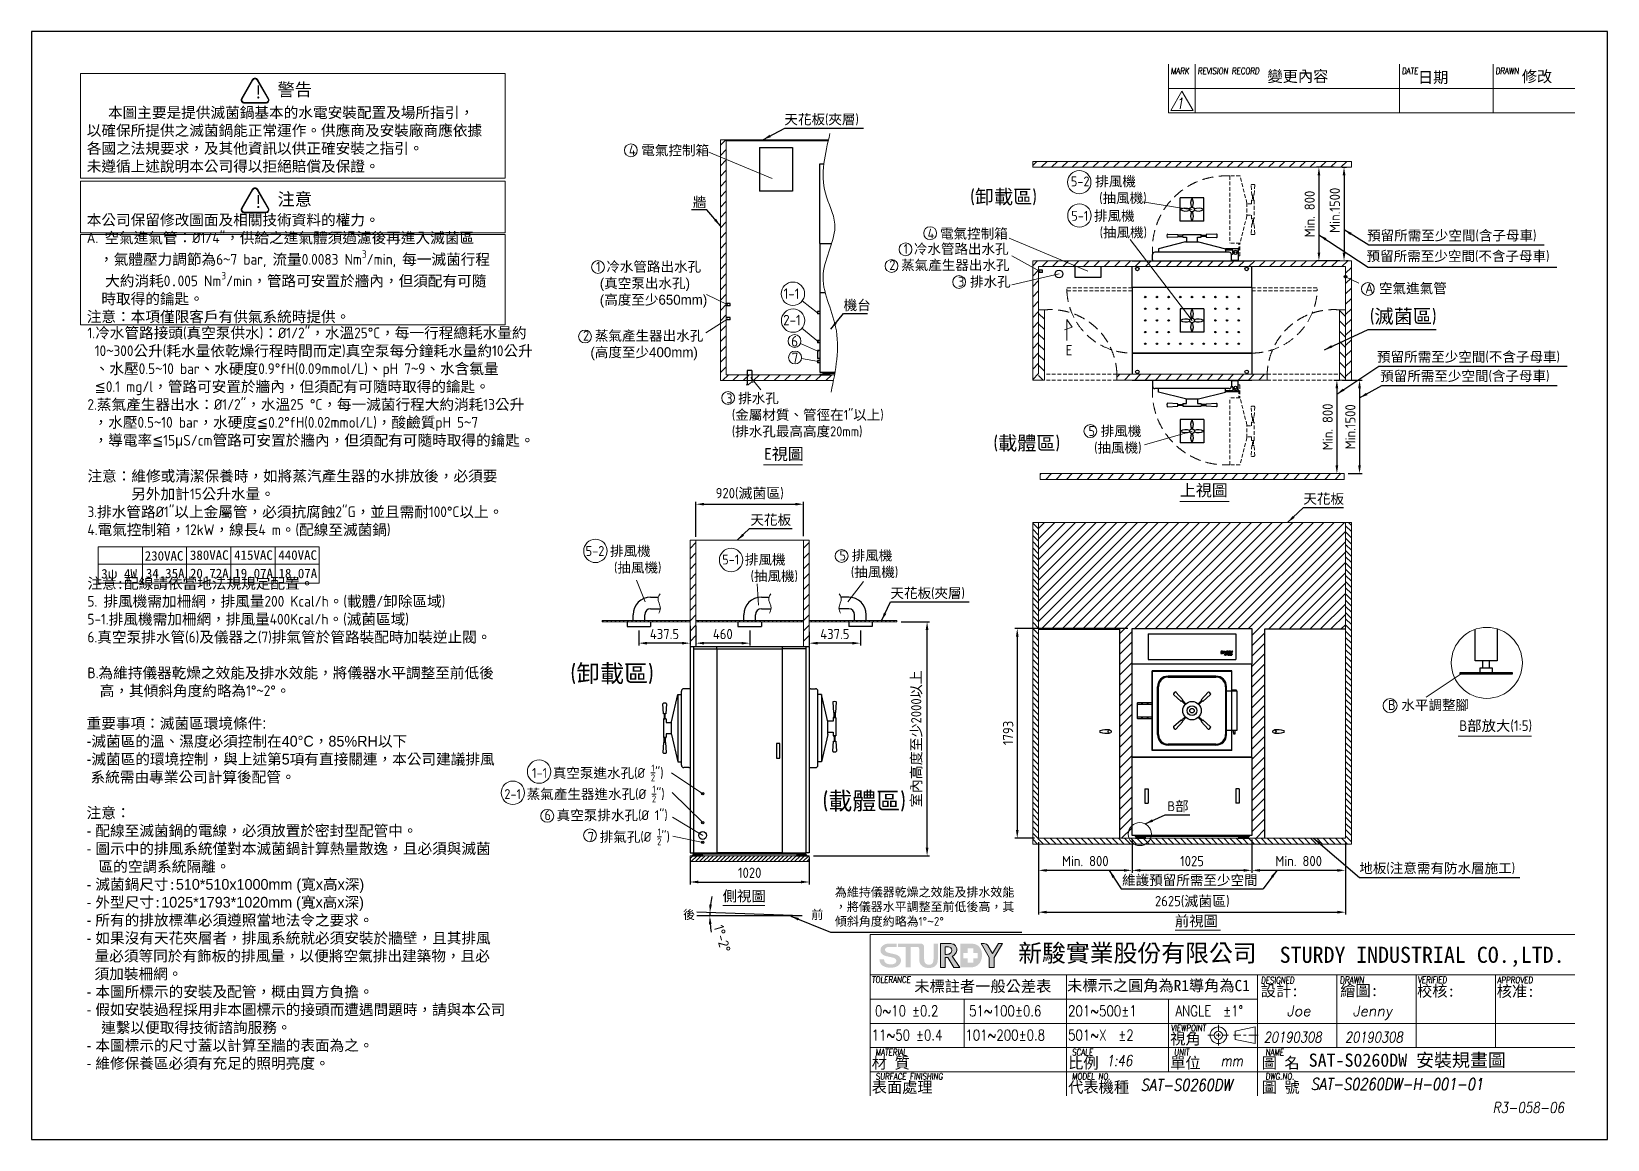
# Model space of a CAD drawing. Header units: millimetres. Extents: x -215875 to 13478, y -2277 to 9476.
# Drawn here: x 0 to 13478, y 0 to 9476 of the extents above; entities outside this region: 2.
import ezdxf

# ---------------------------------------------------------------- set-up
doc = ezdxf.new("R2010")
doc.units = ezdxf.units.MM
doc.header["$MEASUREMENT"] = 0
for name, pattern in [('CENTER2', [28.575, 19.05, -3.175, 3.175, -3.175]), ('HIDDEN', [9.525, 6.35, -3.175]), ('HIDDEN2', [4.7625, 3.175, -1.5875])]:
    doc.linetypes.add(name, pattern=pattern)
doc.layers.get('0').update_dxf_attribs({"lineweight": 25})
for name, color, linetype, lineweight in [('D', 3, 'Continuous', 13), ('DIM', 3, 'Continuous', 9), ('F', 7, 'Continuous', 15), ('H', 2, 'HIDDEN', 15), ('HIDDEN', 2, 'HIDDEN2', 9), ('S', 4, 'Continuous', 15), ('T', 4, 'Continuous', 15), ('標註', 5, 'Continuous', 9)]:
    doc.layers.add(name, color=color, linetype=linetype, lineweight=lineweight)
doc.styles.get("Standard").update_dxf_attribs({"font": 'KAIU.TTF'})
doc.styles.add('STU25', font='isocp2.shx')
doc.styles.add('Text', font='romans.shx', dxfattribs={"width": 0.8, "oblique": 10})
doc.dimstyles.new('STU25', dxfattribs={"dimscale": 35, "dimtxt": 2.5, "dimasz": 2, "dimexe": 0.6, "dimexo": 1, "dimgap": 1, "dimtad": 1, "dimdsep": 46, "dimtxsty": 'STU25', "dimcen": 2, "dimazin": 2, "dimtfac": 1, "dimtmove": 0, "dimatfit": 3, "dimfxl": 0, "dimtolj": 1, "dimtzin": 0, "dimarcsym": 0})
doc.dimstyles.new('STU25$7', dxfattribs={"dimscale": 35, "dimtxt": 2.5, "dimasz": 2, "dimexe": 1.25, "dimexo": 0.625, "dimgap": 1, "dimtad": 0, "dimdec": 4, "dimdsep": 46, "dimtxsty": 'STU25', "dimcen": 2.5, "dimazin": 2, "dimtfac": 1, "dimtdec": 4, "dimtmove": 0, "dimatfit": 3, "dimfxl": 0, "dimtolj": 1, "dimtzin": 0, "dimarcsym": 0})

msp = doc.modelspace()

# ---------------------------------------------------------------- texts
at = {"layer": 'D', "style": 'STU25'}
for s, p in [('1-1', (6431.122, 7189.062)), ('2-1', (6428.193, 6963.099)), ('6', (6497.139, 6781.838)), ('7', (6501.986, 6640.683))]:
    msp.add_text(s, height=90, dxfattribs=at).set_placement(p)
at = {"layer": 'D', "color": 4}
msp.add_text('SAT-S0260DW 安裝規畫圖', height=112.5, dxfattribs=at).set_placement((10922.949, 622.357))
at = {"layer": 'D', "color": 11, "attachment_point": 1, "style": 'STU25'}
for s, insert, char_height in [('{\\f標楷體|b0|i0|c136|p65;警告}', (2104.12, 9033.049), 108), ('{\\f標楷體|b0|i0|c136|p65;!}', (1902.687, 9012.131), 108), ('\\A1;\\P  {\\f????|b0|i0|c0|p54;  \\H0.2353x; \\f標楷體|b0|i0|c136|p65;\\H4.25x;本圖主要是提供滅菌鍋基本的水電安裝配置及場所指引，\\P以確保所提供之滅菌鍋能正常運作。供應商及安裝廠商應依據\\P各國之法規要求，及其他資訊以供正確安裝之指引。\\P未遵循上述說明本公司得以拒絕賠償及保證。\\P\\P\\P本公司保留修改圖面及相關技術資料的權力。\\P}A. {\\f標楷體|b0|i0|c136|p65;空氣進氣管：}%%c1/4"{\\f標楷體|b0|i0|c136|p65;，供給之進氣體須過濾後再進入滅菌區\\P}  {\\f標楷體|b0|i0|c136|p65;，氣體壓力調節為}6{\\f標楷體|b0|i0|c136|p65;~}7 bar, {\\f標楷體|b0|i0|c136|p65;流量}0.0083 Nm{\\H0.7x;\\S3^ ;}/min, {\\f標楷體|b0|i0|c136|p65;每一滅菌行程\\P}   {\\f標楷體|b0|i0|c136|p65;大約消耗}0{\\f標楷體|b0|i0|c136|p65;.}005 Nm{\\H0.7x;\\S3^ ;}/min{\\f標楷體|b0|i0|c136|p65;，管路可安置於牆內，但須配有可隨\\P  時取得的鑰匙。\\P注意：本項僅限客戶有供氣系統時提供。}', (472.504, 8981.97), 91.8), ('{\\C3;4 \\f標楷體|b0|i0|c136|p65;電氣控制箱}', (5108.888, 8502.844), 85), ('{\\C3;5-2 \\f標楷體|b0|i0|c136|p65;排風機\\P\\Fisocp2.shx;     (\\f標楷體|b0|i0|c136|p65;抽風機\\Fisocp2.shx;)}', (8888.71, 8236.324), 85), ('{\\f標楷體|b0|i0|c136|p65;注意}', (2104.12, 8095.905), 108), ('{\\f標楷體|b0|i0|c136|p65;!}', (1902.687, 8074.988), 108), ('{\\C3;5-1 \\f標楷體|b0|i0|c136|p65;排風機\\P\\Fisocp2.shx;     (\\f標楷體|b0|i0|c136|p65;抽風機\\Fisocp2.shx;)}', (8892.128, 7942.14), 85), ('{\\C3;4 \\f標楷體|b0|i0|c136|p65;電氣控制箱}', (7663.33, 7790.448), 85), ('{\\C3;1 \\f標楷體|b0|i0|c136|p65;冷水管路出水孔}', (7457.899, 7659.184), 85), ('{{\\C3;1 \\f標楷體|b0|i0|c136|p65;冷水管路出水孔\\P\\FARISOP2.SHX|c0; (\\f標楷體|b0|i0|c136|p65;真空泵出水孔\\FARISOP2.SHX|c0;)\\P (\\f標楷體|b0|i0|c136|p65;高度至少\\FARISOP2.SHX|c0;650mm)}}', (4828.598, 7507.675), 85), ('{\\C3;2 \\f標楷體|b0|i0|c136|p65;蒸氣產生器出水孔}', (7336.129, 7521.157), 85), ('{\\C3;3 \\f標楷體|b0|i0|c136|p65;排水孔}', (7923.645, 7378.953), 85), ('1.{\\f標楷體|b0|i0|c136|p65;冷水管路接頭}({\\f標楷體|b0|i0|c136|p65;真空泵供水}){\\f標楷體|b0|i0|c136|p65;：}%%c1/2"{\\f標楷體|b0|i0|c136|p65;，水溫}25%%DC{\\f標楷體|b0|i0|c136|p65;，每一行程總耗水量約\\P }10{\\f標楷體|b0|i0|c136|p65;~}300{\\f標楷體|b0|i0|c136|p65;公升}({\\f標楷體|b0|i0|c136|p65;耗水量依乾燥行程時間而定}){\\f標楷體|b0|i0|c136|p65;真空泵每分鐘耗水量約}10{\\f標楷體|b0|i0|c136|p65;公升\\P 、水壓}0.5{\\f標楷體|b0|i0|c136|p65;~}10 bar{\\f標楷體|b0|i0|c136|p65;、水硬度}0.9%%DfH(0.09mmol/L){\\f標楷體|b0|i0|c136|p65;、}pH 7{\\f標楷體|b0|i0|c136|p65;~}9{\\f標楷體|b0|i0|c136|p65;、水含氯量\\P \\f新細明體|b0|i0|c136|p18;≦}0.1 mg/l{\\f標楷體|b0|i0|c136|p65;，管路可安置於牆內，但須配有可隨時取得的鑰匙。\\P}2.{\\f標楷體|b0|i0|c136|p65;蒸氣產生器出水：}%%C1/2"{\\f標楷體|b0|i0|c136|p65;，水溫}25 %%DC{\\f標楷體|b0|i0|c136|p65;，每一滅菌行程大約消耗}13{\\f標楷體|b0|i0|c136|p65;公升\\P} {\\f標楷體|b0|i0|c136|p65;，水壓}0.5{\\f標楷體|b0|i0|c136|p65;~}10 bar{\\f標楷體|b0|i0|c136|p65;，水硬度\\f新細明體|b0|i0|c136|p18;≦}0.2%%DfH(0.02mmol/L){\\f標楷體|b0|i0|c136|p65;，酸鹼質}pH 5{\\f標楷體|b0|i0|c136|p65;~}7\\P {\\f標楷體|b0|i0|c136|p65;，導電率\\f新細明體|b0|i0|c136|p18;≦}15{\\f新細明體|b0|i0|c136|p16;μ}S/cm{\\f標楷體|b0|i0|c136|p65;管路可安置於牆內，但須配有可隨時取得的鑰匙。\\P\\P注意：維修或清潔保養時，如將蒸汽產生器的水排放後，必須要\\P      另外加計}15{\\f標楷體|b0|i0|c136|p65;公升水量。\\P}3.{\\f標楷體|b0|i0|c136|p65;排水管路}%%C1"{\\f標楷體|b0|i0|c136|p65;以上金屬管，必須抗腐蝕}2"G{\\f標楷體|b0|i0|c136|p65;，並且需耐}100%%DC{\\f標楷體|b0|i0|c136|p65;以上。} \\P4.{\\f標楷體|b0|i0|c136|p65;電氣控制箱，}12kW{\\f標楷體|b0|i0|c136|p65;，線長}4 m{\\f標楷體|b0|i0|c136|p65;。}({\\f標楷體|b0|i0|c136|p65;配線至滅菌鍋})\\P\\P\\P{\\f標楷體|b0|i0|c136|p65;注意:配線請依當地法規規定配置。\\P}5. {\\f標楷體|b0|i0|c136|p65;排風機需加柵網，排風量}200 Kcal/h{\\f標楷體|b0|i0|c136|p65;。}({\\f標楷體|b0|i0|c136|p65;載體}/{\\f標楷體|b0|i0|c136|p65;卸除區域})\\P5-1.{\\f標楷體|b0|i0|c136|p65;排風機需加柵網，排風量}400Kcal/h{\\f標楷體|b0|i0|c136|p65;。}({\\f標楷體|b0|i0|c136|p65;滅菌區域})\\P6.{\\f標楷體|b0|i0|c136|p65;真空泵排水管}(6){\\f標楷體|b0|i0|c136|p65;及儀器之}(7){\\f標楷體|b0|i0|c136|p65;排氣管於管路裝配時加裝逆止閥。\\P\\P}B.{\\f標楷體|b0|i0|c136|p65;為維持儀器乾燥之效能及排水效能，將儀器水平調整至前低後\\P}  {\\f標楷體|b0|i0|c136|p65;高，其傾斜角度約略為}1%%D{\\f標楷體|b0|i0|c136|p65;~}2%%D{\\f標楷體|b0|i0|c136|p65;。}', (478.202, 6944.366), 91.8), ('{{\\C3;2 \\f標楷體|b0|i0|c136|p65;蒸氣產生器出水孔\\P\\FARISOP2.SHX|c0;  (\\f標楷體|b0|i0|c136|p65;高度至少\\FARISOP2.SHX|c0;400mm)}}', (4716.853, 6917.191), 85), ('{\\C3;3 \\f標楷體|b0|i0|c136|p65;排水孔\\P\\Fisocp2.shx; (\\f標楷體|b0|i0|c136|p65;金屬材質、管徑在\\Fisocp2.shx;1"\\f標楷體|b0|i0|c136|p65;以上\\Fisocp2.shx;)\\P (\\f標楷體|b0|i0|c136|p65;排水孔最高高度\\Fisocp2.shx;20mm)}', (5941.034, 6382.019), 85), ('{\\f標楷體|b0|i0|c136|p65;230VAC}', (968.272, 5031.87), 81), ('{\\f標楷體|b0|i0|c136|p65;380VAC}', (1354.786, 5038.55), 81), ('{\\f標楷體|b0|i0|c136|p65;415VAC}', (1732.786, 5038.55), 81), ('{\\f標楷體|b0|i0|c136|p65;440VAC}', (2110.786, 5038.55), 81), ('{\\C3;5-2 \\f標楷體|b0|i0|c136|p65;排風機\\P\\Fisocp2.shx;     (\\f標楷體|b0|i0|c136|p65;抽風機\\Fisocp2.shx;)}', (4738.951, 5075.756), 85), ('{\\C3;5-1 \\f標楷體|b0|i0|c136|p65;排風機\\P\\Fisocp2.shx;     (\\f標楷體|b0|i0|c136|p65;抽風機\\Fisocp2.shx;)}', (5906.845, 5002.619), 85), ('{\\C3;5 \\f標楷體|b0|i0|c136|p65;排風機\\P\\Fisocp2.shx;  (\\f標楷體|b0|i0|c136|p65;抽風機\\Fisocp2.shx;)}', (6910.279, 5036.943), 85), ('{\\f標楷體|b0|i0|c136|p65;3ψ 4W}', (596.282, 4879.05), 81), ('{\\f標楷體|b0|i0|c136|p65;34.35A}', (977.965, 4881.933), 81), ('{\\f標楷體|b0|i0|c136|p65;20.72A}', (1354.663, 4881.933), 81), ('{\\f標楷體|b0|i0|c136|p65;19.07A}', (1734.4, 4881.933), 81), ('{\\f標楷體|b0|i0|c136|p65;18.07A}', (2112.4, 4881.933), 81), ('{\\f標楷體|b0|i0|c136|p65;重要事項：滅菌區環境條件\\FARISOP2.SHX|c0;:\\P-\\f標楷體|b0|i0|c136|p65;滅菌區的溫、濕度必須控制在\\FARISOP2.SHX|c0;40%%DC\\f標楷體|b0|i0|c136|p65;，\\FARISOP2.SHX|c0;85%RH\\f標楷體|b0|i0|c136|p65;以下\\P\\FARISOP2.SHX|c0;-\\f標楷體|b0|i0|c136|p65;滅菌區的環境控制，與上述第\\FARISOP2.SHX|c0;5\\f標楷體|b0|i0|c136|p65;項有直接關連，本公司建議排風\\P\\FARISOP2.SHX|c0; \\f標楷體|b0|i0|c136|p65;系統需由專業公司計算後配管。\\P\\P注意：\\P\\FARISOP2.SHX|c0;- \\f標楷體|b0|i0|c136|p65;配線至滅菌鍋的電線，必須放置於密封型配管中。\\P\\FARISOP2.SHX|c0;- \\f標楷體|b0|i0|c136|p65;圖示中的排風系統僅對本滅菌鍋計算熱量散逸，且必須與滅菌\\P\\FARISOP2.SHX|c0;   \\f標楷體|b0|i0|c136|p65;區的空調系統隔離。\\P\\FARISOP2.SHX|c0;- \\f標楷體|b0|i0|c136|p65;滅菌鍋尺寸:\\FARISOP2.SHX|c0;510*510x1000mm (\\f標楷體|b0|i0|c136|p65;寬\\FARISOP2.SHX|c0;x\\f標楷體|b0|i0|c136|p65;高\\FARISOP2.SHX|c0;x\\f標楷體|b0|i0|c136|p65;深\\FARISOP2.SHX|c0;)\\P- \\f標楷體|b0|i0|c136|p65;外型尺寸:\\FARISOP2.SHX|c0;1025*1793*1020mm (\\f標楷體|b0|i0|c136|p65;寬\\FARISOP2.SHX|c0;x\\f標楷體|b0|i0|c136|p65;高\\FARISOP2.SHX|c0;x\\f標楷體|b0|i0|c136|p65;深\\FARISOP2.SHX|c0;)\\P- \\f標楷體|b0|i0|c136|p65;所有的排放標準必須遵照當地法令之要求。\\P\\FARISOP2.SHX|c0;- \\f標楷體|b0|i0|c136|p65;如果沒有天花夾層者，排風系統就必須安裝於牆壁，且其排風\\P\\FARISOP2.SHX|c0; \\Farsimp.shx|c0; \\f標楷體|b0|i0|c136|p65;量必須等同於有飾板的排風量，以便將空氣排出建築物，且必\\P\\FARISOP2.SHX|c0; \\Farsimp.shx|c0; \\f標楷體|b0|i0|c136|p65;須加裝柵網。\\P\\FARISOP2.SHX|c0;- \\f標楷體|b0|i0|c136|p65;本圖所標示的安裝及配管，概由買方負擔。\\P\\FARISOP2.SHX|c0;- \\f標楷體|b0|i0|c136|p65;假如安裝過程採用非本圖標示的接頭而遭遇問題時，請與本公司\\P  連繫以便取得技術諮詢服務。\\P\\FARISOP2.SHX|c0;- \\f標楷體|b0|i0|c136|p65;本圖標示的尺寸蓋以計算至牆的表面為之。\\P\\FARISOP2.SHX|c0;- \\f標楷體|b0|i0|c136|p65;維修保養區必須有充足的照明亮度。}', (471.099, 3605.164), 91.8), ('\\A1;{\\C3;1-1 \\f標楷體|b0|i0|c136|p65;真空泵進水孔\\Fisocp2.shx;(%%c \\H0.7x;\\S1/2;\\H1.429x;")}', (4280.63, 3206.087), 85), ('\\A1;{\\C3;2-1 \\f標楷體|b0|i0|c136|p65;蒸氣產生器進水孔\\Fisocp2.shx;(%%c \\H0.7x;\\S1/2;\\H1.429x;")}', (4043.93, 3025.672), 85), ('{\\C3;6 \\f標楷體|b0|i0|c136|p65;真空泵排水孔\\Fisocp2.shx;(%%c 1")}', (4387.301, 2816.327), 85), ('\\A1;{\\C3;7 \\f標楷體|b0|i0|c136|p65;排氣孔\\Fisocp2.shx;(%%c \\H0.7x;\\S1/2;\\H1.429x;")}', (4757.332, 2659.82), 85)]:
    msp.add_mtext(s, dxfattribs=dict(at, insert=insert, char_height=char_height))
at = {"layer": 'D', "color": 11, "attachment_point": 1}
for s, insert, char_height in [('{\\C3;天花板\\Fisocp2.shx;(\\f標楷體|b0|i0|c136|p65;夾層\\Fisocp2.shx;)}', (6438.539, 8767.401), 85), ('{\\Fisocp2.shx;\\C3;(\\f標楷體|b0|i0|c136|p65;卸載區\\Fisocp2.shx;)}', (8027.219, 8122.356), 120), ('{\\C3;牆}', (5655.891, 8060.336), 85), ('{\\C3;預留所需至少空間\\Fisocp2.shx;(\\f標楷體|b0|i0|c136|p65;含子母車\\Fisocp2.shx;)}', (11421.84, 7774.236), 85), ('{\\C3;預留所需至少空間\\Fisocp2.shx;(\\f標楷體|b0|i0|c136|p65;不含子母車\\Fisocp2.shx;)}', (11417.537, 7597.945), 85), ('{\\Fisocp2.shx;\\C3;A \\f標楷體|b0|i0|c136|p65;空氣進氣管}', (11406.19, 7322.653), 85), ('{\\C3;機台}', (6945.538, 7178.218), 85), ('{\\Fisocp2.shx;\\C3;(\\f標楷體|b0|i0|c136|p65;滅菌區\\Fisocp2.shx;)}', (11445.256, 7100.122), 120), ('{\\C3;預留所需至少空間\\Fisocp2.shx;(\\f標楷體|b0|i0|c136|p65;不含子母車\\Fisocp2.shx;)}', (11506.933, 6736.773), 85), ('{\\C3;預留所需至少空間\\Fisocp2.shx;(\\f標楷體|b0|i0|c136|p65;含子母車\\Fisocp2.shx;)}', (11533.585, 6572.612), 85), ('{\\Fisocp2.shx;\\C3;(\\f標楷體|b0|i0|c136|p65;載體區\\Fisocp2.shx;)}', (8226.037, 6016.246), 120), ('{\\Fisocp2.shx;E}視圖', (6266.962, 5913.015), 100), ('上視圖', (9821.364, 5601.908), 100), ('{{\\C3;天花板}}', (10876.835, 5522.037), 85), ('{\\C3;天花板 }', (6147.75, 5342.139), 85), ('{\\C3;天花板\\Fisocp2.shx;(\\f標楷體|b0|i0|c136|p65;夾層\\Fisocp2.shx;)}', (7345.598, 4715.479), 85), ('{\\Fisocp2.shx;\\C3;(\\f標楷體|b0|i0|c136|p65;卸載區\\Fisocp2.shx;)}', (4607.985, 4060.604), 150), ('{\\Fisocp2.shx;\\C3;(\\f標楷體|b0|i0|c136|p65;載體區\\Fisocp2.shx;)}', (6764.407, 2970.495), 150), ('{\\C3;為維持儀器乾燥之效能及排水效能\\P，將儀器水平調整至前低後高，其\\P傾斜角度約略為\\Fisocp2.shx;1%%D\\f???|b0|i0|c0|p65;~\\Fisocp2.shx;2%%D}', (6870.642, 2152.599), 75)]:
    msp.add_mtext(s, dxfattribs=dict(at, insert=insert, char_height=char_height))
at = {"layer": 'D', "attachment_point": 1}
for s, insert, char_height in [('{\\Fisocp2.shx;E}', (8843.415, 6795.024), 90), ('{\\Fisocp2.shx;\\C3;5 \\f標楷體|b0|i0|c136|p65;排風機\\P\\Fisocp2.shx; (\\f標楷體|b0|i0|c136|p65;抽風機\\Fisocp2.shx;)}', (9039.572, 6101.118), 85), ('{\\Fisocp2.shx;\\C3;B \\f標楷體|b0|i0|c136|p65;水平調整腳}', (11601.294, 3757.958), 85), ('{\\Fisocp2.shx;\\C11;B\\f標楷體|b0|i0|c136|p65;部放大\\Fisocp2.shx;(1:5)}', (12209.93, 3584.197), 90), ('{\\Fisocp2.shx;\\C3;B\\f標楷體|b0|i0|c136|p65;部}', (9714.977, 2893.025), 85), ('{\\C3;地板\\Fisocp2.shx;(\\f標楷體|b0|i0|c136|p65;注意需有防水層施工\\Fisocp2.shx;)}', (11355.6, 2363.113), 85), ('{\\C3;維護預留所需至少空間}', (9326.491, 2260.922), 85), ('{\\C11;側視圖}', (5910.658, 2126.8), 90), ('{\\C11;前視圖}', (9778.095, 1913.319), 90)]:
    msp.add_mtext(s, dxfattribs=dict(at, insert=insert, char_height=char_height))
at = {"layer": 'D', "linetype": 'Continuous', "char_height": 75, "width": 218.181, "attachment_point": 1}
for s, insert in [('{\\Fisocp2.shx; }後', (5529.306, 1960.211)), (' 前', (6617.893, 1960.662))]:
    msp.add_mtext(s, dxfattribs=dict(at, insert=insert))
at = {"layer": 'F', "color": 1, "lineweight": 15, "style": 'Text', "oblique": 5, "width": 0.8}
for s, p in [('MARK', (9742.689, 9111.573)), ('REVISION RECORD', (9972.689, 9111.573)), ('DATE', (11718.819, 9111.573)), ('DRAWN', (12519.963, 9111.573))]:
    msp.add_text(s, height=55.2, dxfattribs=at).set_placement(p)
at = {"layer": 'F', "lineweight": -3}
for s, p in [('變更內容', (10570.109, 9045.655)), ('日期', (11856.25, 9036.558)), ('修改', (12744.772, 9043.836))]:
    msp.add_text(s, height=95.4842, dxfattribs=at).set_placement(p)
at = {"layer": 'T', "lineweight": 20, "style": 'Text', "oblique": 10, "width": 0.8}
for s, height, p in [('1', 92, (9789.557, 8815.825)), ('20190308', 90, (10539.166, 829.544)), ('20190308', 90, (11233.205, 829.544)), ('1:46', 92, (9193.376, 628.025)), ('mm', 92, (10171.25, 628.286)), ('SAT-S0260DW', 101.2, (9486.713, 415.81)), ('SAT-S0260DW-H-001-01', 101.2, (10940.359, 423.384))]:
    msp.add_text(s, height=height, dxfattribs=at).set_placement(p)
at = {"layer": 'T', "lineweight": 20, "style": 'Text', "oblique": 10}
for s, p in [('Joe', (10734.714, 1055.046)), ('Jenny', (11298.226, 1053.375))]:
    msp.add_text(s, height=90, dxfattribs=at).set_placement(p)
at = {"layer": 'T', "linetype": 'Continuous', "lineweight": 20, "insert": (12497.515, 318.957), "char_height": 92, "attachment_point": 1, "style": 'Text'}
msp.add_mtext('{R3-058-06}', dxfattribs=at)
at = {"layer": '標註', "char_height": 20, "attachment_point": 1}
for insert in [(-215875.215, -2215.475), (-215729.292, -2277.19)]:
    msp.add_mtext('\\A1;', dxfattribs=dict(at, insert=insert))

# ---------------------------------------------------------------- blocks, each defined once
blk = doc.blocks.new('*D3')
at = {"layer": 'D', "color": 0, "lineweight": -2}
for p, q in [((8612, 2542), (8612, 1923)), ((11237, 2542), (11237, 1923)), ((8682, 1944), (11167, 1944))]:
    blk.add_line(p, q, dxfattribs=at)
at = {"layer": 'D', "color": 0}
for points in [[(8682, 1956), (8682, 1932), (8612, 1944)], [(11167, 1932), (11167, 1956), (11237, 1944)]]:
    blk.add_solid(points, dxfattribs=at)
at = {"layer": 'Defpoints', "color": 0}
for p in [(8612, 2577), (11237, 2577), (11237, 1944)]:
    blk.add_point(p, dxfattribs=at)
at = {"layer": 'D', "color": 0, "insert": (9927, 2034), "char_height": 87.5, "attachment_point": 5, "style": 'STU25'}
blk.add_mtext('\\A1;2625({\\f標楷體|b0|i0|c136|p65;滅菌區})', dxfattribs=at)
blk = doc.blocks.new('*D5')
at = {"layer": 'D', "color": 0, "lineweight": -2}
for p, q in [((9412, 2565), (9412, 2281)), ((8612, 2542), (8612, 2281)), ((8682, 2302), (9342, 2302))]:
    blk.add_line(p, q, dxfattribs=at)
at = {"layer": 'D', "color": 0}
for points in [[(8682, 2313), (8682, 2290), (8612, 2302)], [(9342, 2290), (9342, 2313), (9412, 2302)]]:
    blk.add_solid(points, dxfattribs=at)
at = {"layer": 'Defpoints', "color": 0}
for p in [(8612, 2577), (9412, 2600), (9412, 2302)]:
    blk.add_point(p, dxfattribs=at)
at = {"layer": 'D', "color": 0, "insert": (9012, 2381), "char_height": 87.5, "attachment_point": 5, "style": 'STU25'}
blk.add_mtext('\\A1;Min. 800', dxfattribs=at)
blk = doc.blocks.new('*D6')
at = {"layer": 'D', "color": 0, "lineweight": -2}
for p, q in [((10437, 2565), (10437, 2281)), ((11237, 2542), (11237, 2281)), ((10507, 2302), (11167, 2302))]:
    blk.add_line(p, q, dxfattribs=at)
at = {"layer": 'D', "color": 0}
for points in [[(10507, 2313), (10507, 2290), (10437, 2302)], [(11167, 2290), (11167, 2313), (11237, 2302)]]:
    blk.add_solid(points, dxfattribs=at)
at = {"layer": 'Defpoints', "color": 0}
for p in [(10437, 2600), (11237, 2577), (11237, 2302)]:
    blk.add_point(p, dxfattribs=at)
at = {"layer": 'D', "color": 0, "insert": (10837, 2381), "char_height": 87.5, "attachment_point": 5, "style": 'STU25'}
blk.add_mtext('\\A1;Min. 800', dxfattribs=at)
blk = doc.blocks.new('*D7')
at = {"layer": 'D', "color": 0, "lineweight": -2}
for p, q in [((9377, 4370), (8409, 4370)), ((8430, 4300), (8430, 2647)), ((8577, 2577), (8409, 2577))]:
    blk.add_line(p, q, dxfattribs=at)
at = {"layer": 'D', "color": 0}
for points in [[(8442, 4300), (8419, 4300), (8430, 4370)], [(8419, 2647), (8442, 2647), (8430, 2577)]]:
    blk.add_solid(points, dxfattribs=at)
at = {"layer": 'Defpoints', "color": 0}
for p in [(9412, 4370), (8430, 2577), (8612, 2577)]:
    blk.add_point(p, dxfattribs=at)
at = {"layer": 'D', "color": 0, "insert": (8352, 3477), "char_height": 87.5, "attachment_point": 5, "rotation": 90, "style": 'STU25'}
blk.add_mtext('\\A1;1793', dxfattribs=at)
blk = doc.blocks.new('*D21')
at = {"layer": 'D', "color": 0, "lineweight": -2}
for p, q in [((9412, 2565), (9412, 2281)), ((10437, 2565), (10437, 2281)), ((9482, 2302), (10367, 2302))]:
    blk.add_line(p, q, dxfattribs=at)
at = {"layer": 'D', "color": 0}
for points in [[(9482, 2313), (9482, 2290), (9412, 2302)], [(10367, 2290), (10367, 2313), (10437, 2302)]]:
    blk.add_solid(points, dxfattribs=at)
at = {"layer": 'Defpoints', "color": 0}
for p in [(9412, 2600), (10437, 2600), (10437, 2302)]:
    blk.add_point(p, dxfattribs=at)
at = {"layer": 'D', "color": 0, "insert": (9925, 2381), "char_height": 87.5, "attachment_point": 5, "style": 'STU25'}
blk.add_mtext('\\A1;1025', dxfattribs=at)
blk = doc.blocks.new('*D77')
at = {"layer": 'D', "color": 0, "lineweight": -2}
for p, q in [((7437, 4427), (7680, 4427)), ((7659, 2497), (7659, 4357)), ((6687, 2427), (7680, 2427))]:
    blk.add_line(p, q, dxfattribs=at)
at = {"layer": 'D', "color": 0}
for points in [[(7671, 4357), (7647, 4357), (7659, 4427)], [(7647, 2497), (7671, 2497), (7659, 2427)]]:
    blk.add_solid(points, dxfattribs=at)
at = {"layer": 'Defpoints', "color": 0}
for p in [(7402, 4427), (7659, 4427), (6652, 2427)]:
    blk.add_point(p, dxfattribs=at)
at = {"layer": 'D', "color": 0, "insert": (7571, 3427), "char_height": 87.5, "attachment_point": 5, "rotation": 90, "style": 'STU25'}
blk.add_mtext('\\A1;{\\f標楷體|b0|i0|c136|p65;室內高度至少}2000{\\f標楷體|b0|i0|c136|p65;以上}', dxfattribs=at)
blk = doc.blocks.new('*D78')
at = {"layer": 'D', "color": 0, "linetype": 'Continuous', "lineweight": -2}
for p, q in [((6652, 4341), (6652, 4224)), ((7089, 4353), (7089, 4224)), ((7019, 4245), (6722, 4245))]:
    blk.add_line(p, q, dxfattribs=at)
at = {"layer": 'D', "color": 0}
for points in [[(6722, 4256), (6722, 4233), (6652, 4245)], [(7019, 4233), (7019, 4256), (7089, 4245)]]:
    blk.add_solid(points, dxfattribs=at)
at = {"layer": 'Defpoints', "color": 0}
for p in [(6652, 4376), (7089, 4388), (6652, 4245)]:
    blk.add_point(p, dxfattribs=at)
at = {"layer": 'D', "color": 0, "insert": (6870, 4323), "char_height": 87.5, "attachment_point": 5, "style": 'STU25'}
blk.add_mtext('\\A1;437.5', dxfattribs=at)
blk = doc.blocks.new('*D79')
at = {"layer": 'D', "color": 0, "lineweight": -2}
for p, q in [((5682, 4392), (5682, 4224)), ((6142, 4353), (6142, 4224)), ((6072, 4245), (5752, 4245))]:
    blk.add_line(p, q, dxfattribs=at)
at = {"layer": 'D', "color": 0}
for points in [[(5752, 4256), (5752, 4233), (5682, 4245)], [(6072, 4233), (6072, 4256), (6142, 4245)]]:
    blk.add_solid(points, dxfattribs=at)
at = {"layer": 'Defpoints', "color": 0}
for p in [(5682, 4427), (6142, 4388), (5682, 4245)]:
    blk.add_point(p, dxfattribs=at)
at = {"layer": 'D', "color": 0, "insert": (5912, 4323), "char_height": 87.5, "attachment_point": 5, "style": 'STU25'}
blk.add_mtext('\\A1;460', dxfattribs=at)
blk = doc.blocks.new('*D80')
at = {"layer": 'D', "color": 0, "lineweight": -2}
for p, q in [((5682, 5155), (5682, 5454)), ((5752, 5433), (6532, 5433)), ((6602, 5160), (6602, 5454))]:
    blk.add_line(p, q, dxfattribs=at)
at = {"layer": 'D', "color": 0}
for points in [[(5752, 5445), (5752, 5422), (5682, 5433)], [(6532, 5422), (6532, 5445), (6602, 5433)]]:
    blk.add_solid(points, dxfattribs=at)
at = {"layer": 'Defpoints', "color": 0}
for p in [(6602, 5433), (6602, 5125), (5682, 5120)]:
    blk.add_point(p, dxfattribs=at)
at = {"layer": 'D', "color": 0, "insert": (6142, 5523), "char_height": 87.5, "attachment_point": 5, "style": 'STU25'}
blk.add_mtext('\\A1;920({\\f標楷體|b0|i0|c136|p65;滅菌區})', dxfattribs=at)
blk = doc.blocks.new('*D81')
at = {"layer": 'D', "color": 0, "linetype": 'Continuous', "lineweight": -2}
for p, q in [((5194, 4353), (5194, 4224)), ((5632, 4392), (5632, 4224)), ((5562, 4245), (5264, 4245))]:
    blk.add_line(p, q, dxfattribs=at)
at = {"layer": 'D', "color": 0}
for points in [[(5264, 4256), (5264, 4233), (5194, 4245)], [(5562, 4233), (5562, 4256), (5632, 4245)]]:
    blk.add_solid(points, dxfattribs=at)
at = {"layer": 'Defpoints', "color": 0}
for p in [(5194, 4388), (5632, 4427), (5194, 4245)]:
    blk.add_point(p, dxfattribs=at)
at = {"layer": 'D', "color": 0, "insert": (5413, 4323), "char_height": 87.5, "attachment_point": 5, "style": 'STU25'}
blk.add_mtext('\\A1;437.5', dxfattribs=at)
blk = doc.blocks.new('*D83')
at = {"layer": 'D', "color": 0, "lineweight": -2}
for p, q in [((5632, 2412), (5632, 2181)), ((6652, 2412), (6652, 2181)), ((5702, 2202), (6582, 2202))]:
    blk.add_line(p, q, dxfattribs=at)
at = {"layer": 'D', "color": 0}
for points in [[(5702, 2214), (5702, 2191), (5632, 2202)], [(6582, 2191), (6582, 2214), (6652, 2202)]]:
    blk.add_solid(points, dxfattribs=at)
at = {"layer": 'Defpoints', "color": 0}
for p in [(5632, 2447), (6652, 2447), (6652, 2202)]:
    blk.add_point(p, dxfattribs=at)
at = {"layer": 'D', "color": 0, "insert": (6142, 2281), "char_height": 87.5, "attachment_point": 5, "style": 'STU25'}
blk.add_mtext('\\A1;1020', dxfattribs=at)
blk = doc.blocks.new('*D93')
at = {"layer": 'D', "color": 0, "lineweight": -2}
for p, q in [((11210, 6495), (11379, 6495)), ((11358, 6425), (11358, 5765)), ((11260, 5695), (11379, 5695))]:
    blk.add_line(p, q, dxfattribs=at)
at = {"layer": 'D', "color": 0}
for points in [[(11369, 6425), (11346, 6425), (11358, 6495)], [(11346, 5765), (11369, 5765), (11358, 5695)]]:
    blk.add_solid(points, dxfattribs=at)
at = {"layer": 'Defpoints', "color": 0}
for p in [(11175, 6495), (11225, 5695), (11358, 5695)]:
    blk.add_point(p, dxfattribs=at)
at = {"layer": 'D', "color": 0, "insert": (11279, 6095), "char_height": 87.5, "attachment_point": 5, "rotation": 90, "style": 'STU25'}
blk.add_mtext('\\A1;{\\Fisocp2.shx;Min.1500}', dxfattribs=at)
blk = doc.blocks.new('*D94')
at = {"layer": 'D', "color": 0, "lineweight": -2}
for p, q in [((11140, 6495), (11185, 6495)), ((11164, 6425), (11164, 5765)), ((11190, 5695), (11185, 5695))]:
    blk.add_line(p, q, dxfattribs=at)
at = {"layer": 'D', "color": 0}
for points in [[(11175, 6425), (11152, 6425), (11164, 6495)], [(11152, 5765), (11175, 5765), (11164, 5695)]]:
    blk.add_solid(points, dxfattribs=at)
at = {"layer": 'Defpoints', "color": 0}
for p in [(11105, 6495), (11155, 5695), (11164, 5695)]:
    blk.add_point(p, dxfattribs=at)
at = {"layer": 'D', "color": 0, "insert": (11085, 6095), "char_height": 87.5, "attachment_point": 5, "rotation": 90, "style": 'STU25'}
blk.add_mtext('\\A1;{\\Fisocp2.shx;Min. 800}', dxfattribs=at)
blk = doc.blocks.new('*D96')
at = {"layer": 'D', "color": 0, "lineweight": -2}
for p, q in [((11210, 8315), (11246, 8315)), ((11225, 8245), (11225, 7585)), ((11260, 7515), (11246, 7515))]:
    blk.add_line(p, q, dxfattribs=at)
at = {"layer": 'D', "color": 0}
for points in [[(11237, 8245), (11213, 8245), (11225, 8315)], [(11213, 7585), (11237, 7585), (11225, 7515)]]:
    blk.add_solid(points, dxfattribs=at)
at = {"layer": 'Defpoints', "color": 0}
for p in [(11175, 8315), (11225, 7515), (11225, 7515)]:
    blk.add_point(p, dxfattribs=at)
at = {"layer": 'D', "color": 0, "insert": (11146, 7947), "char_height": 87.5, "attachment_point": 5, "rotation": 90, "style": 'STU25'}
blk.add_mtext('\\A1;{\\Fisocp2.shx;Min.1500}', dxfattribs=at)
blk = doc.blocks.new('*D97')
at = {"layer": 'D', "color": 0, "lineweight": -2}
for p, q in [((11140, 8315), (10989, 8315)), ((11010, 8245), (11010, 7585)), ((11190, 7515), (10989, 7515))]:
    blk.add_line(p, q, dxfattribs=at)
at = {"layer": 'D', "color": 0}
for points in [[(11022, 8245), (10999, 8245), (11010, 8315)], [(10999, 7585), (11022, 7585), (11010, 7515)]]:
    blk.add_solid(points, dxfattribs=at)
at = {"layer": 'Defpoints', "color": 0}
for p in [(11175, 8315), (11010, 7515), (11225, 7515)]:
    blk.add_point(p, dxfattribs=at)
at = {"layer": 'D', "color": 0, "insert": (10931, 7915), "char_height": 87.5, "attachment_point": 5, "rotation": 90, "style": 'STU25'}
blk.add_mtext('\\A1;{\\Fisocp2.shx;Min. 800}', dxfattribs=at)
blk = doc.blocks.new('新駿LOGO')
at = {"layer": 'F'}
h = blk.add_hatch(color=256, dxfattribs=at)
edge = h.paths.add_edge_path()
edge.add_spline(control_points=[(-529.05, -442.14), (-529.05, -442.31), (-529.02, -442.45), (-528.95, -442.56), (-528.89, -442.68), (-528.8, -442.78), (-528.69, -442.85), (-528.57, -442.93), (-528.44, -442.98), (-528.29, -443.01), (-528.15, -443.05), (-527.99, -443.07), (-527.81, -443.07), (-527.62, -443.07), (-527.47, -443.05), (-527.33, -443.01), (-527.2, -442.97), (-527.09, -442.92), (-527.01, -442.86), (-526.93, -442.8), (-526.87, -442.73), (-526.83, -442.65), (-526.8, -442.57), (-526.78, -442.49), (-526.78, -442.41), (-526.78, -442.25), (-526.82, -442.13), (-526.91, -442.05), (-526.99, -441.97), (-527.08, -441.91), (-527.18, -441.88), (-527.36, -441.83), (-527.56, -441.77), (-527.79, -441.72), (-528.02, -441.67), (-528.3, -441.61), (-528.64, -441.53), (-528.85, -441.48), (-529.02, -441.41), (-529.16, -441.34), (-529.3, -441.26), (-529.41, -441.17), (-529.5, -441.07), (-529.58, -440.98), (-529.64, -440.87), (-529.67, -440.77), (-529.7, -440.66), (-529.72, -440.55), (-529.72, -440.43), (-529.72, -440.22), (-529.67, -440.03), (-529.57, -439.87), (-529.46, -439.71), (-529.33, -439.58), (-529.16, -439.47), (-528.99, -439.37), (-528.85, -439.31), (-528.64, -439.26), (-528.43, -439.21), (-528.13, -439.2), (-527.91, -439.2), (-527.66, -439.2), (-526.73, -439.2), (-526.73, -439.2), (-526.73, -439.2), (-526.73, -439.81), (-526.73, -439.81), (-526.73, -439.81), (-528.14, -439.8), (-528.28, -439.83), (-528.39, -439.85), (-528.48, -439.86), (-528.56, -439.9), (-528.65, -439.94), (-528.72, -440), (-528.78, -440.07), (-528.84, -440.14), (-528.87, -440.23), (-528.87, -440.34), (-528.87, -440.5), (-528.81, -440.62), (-528.7, -440.7), (-528.6, -440.79), (-528.46, -440.85), (-528.28, -440.9), (-528.27, -440.9), (-528.19, -440.92), (-528.07, -440.95), (-527.94, -440.98), (-527.8, -441.01), (-527.65, -441.05), (-527.49, -441.09), (-527.34, -441.12), (-527.19, -441.16), (-527.04, -441.19), (-526.94, -441.21), (-526.87, -441.23), (-526.71, -441.27), (-526.58, -441.34), (-526.46, -441.41), (-526.34, -441.49), (-526.24, -441.58), (-526.16, -441.67), (-526.08, -441.77), (-526.02, -441.88), (-525.98, -441.99), (-525.94, -442.1), (-525.92, -442.22), (-525.92, -442.33), (-525.92, -442.57), (-525.98, -442.78), (-526.09, -442.95), (-526.2, -443.12), (-526.35, -443.26), (-526.53, -443.37), (-526.71, -443.48), (-526.92, -443.55), (-527.15, -443.61), (-527.39, -443.66), (-527.62, -443.68), (-527.87, -443.68), (-528.14, -443.68), (-528.41, -443.65), (-528.65, -443.59), (-528.9, -443.53), (-529.11, -443.44), (-529.3, -443.31), (-529.48, -443.19), (-529.63, -443.03), (-529.74, -442.83), (-529.84, -442.64), (-529.9, -442.41), (-529.91, -442.14), (-529.91, -442.14), (-529.05, -442.14), (-529.05, -442.14)], knot_values=[0, 0, 0, 0, 1, 1, 1, 2, 2, 2, 3, 3, 3, 4, 4, 4, 5, 5, 5, 6, 6, 6, 7, 7, 7, 8, 8, 8, 9, 9, 9, 10, 10, 10, 11, 11, 11, 12, 12, 12, 13, 13, 13, 14, 14, 14, 15, 15, 15, 16, 16, 16, 17, 17, 17, 18, 18, 18, 19, 19, 19, 20, 20, 20, 21, 21, 21, 22, 22, 22, 23, 23, 23, 24, 24, 24, 25, 25, 25, 26, 26, 26, 27, 27, 27, 28, 28, 28, 29, 29, 29, 30, 30, 30, 31, 31, 31, 32, 32, 32, 33, 33, 33, 34, 34, 34, 35, 35, 35, 36, 36, 36, 37, 37, 37, 38, 38, 38, 39, 39, 39, 40, 40, 40, 41, 41, 41, 42, 42, 42, 43, 43, 43, 44, 44, 44, 45, 45, 45, 45], degree=3, periodic=0)
edge = h.paths.add_edge_path()
edge.add_spline(control_points=[(-522.53, -440.14), (-522.54, -440.04), (-522.57, -439.94), (-522.63, -439.9), (-522.77, -439.79), (-522.9, -439.81), (-522.9, -439.81), (-522.9, -439.81), (-523.02, -439.81), (-523.02, -439.81), (-523.02, -439.81), (-524.14, -439.81), (-524.14, -439.81), (-524.14, -439.81), (-524.14, -443.62), (-524.14, -443.62), (-524.14, -443.62), (-525.06, -443.62), (-525.06, -443.62), (-525.06, -443.62), (-525.06, -439.81), (-525.06, -439.81), (-525.06, -439.81), (-526.47, -439.81), (-526.47, -439.81), (-526.47, -439.81), (-526.47, -439.2), (-526.47, -439.2), (-526.47, -439.2), (-522.39, -439.2), (-522.39, -439.2)], knot_values=[5.578051, 5.578051, 5.578051, 5.578051, 6, 6, 6, 7, 7, 7, 8, 8, 8, 9, 9, 9, 10, 10, 10, 11, 11, 11, 12, 12, 12, 13, 13, 13, 14, 14, 14, 15, 15, 15, 15], degree=3, periodic=0)
edge.add_spline(control_points=[(-522.4, -439.2), (-522.31, -439.2), (-522.22, -439.2), (-522.22, -439.2), (-522.22, -439.2), (-521.96, -439.19), (-521.76, -439.41), (-521.58, -439.61), (-521.61, -439.85), (-521.61, -439.85), (-521.61, -439.85), (-521.61, -441.92), (-521.61, -441.92), (-521.61, -442.41), (-521.52, -442.73), (-521.36, -442.89), (-521.19, -443.05), (-520.97, -443.13), (-520.71, -443.13), (-520.45, -443.13), (-520.24, -443.05), (-520.09, -442.89), (-519.93, -442.74), (-519.86, -442.43), (-519.86, -441.98), (-519.86, -441.98), (-519.86, -439.2), (-519.86, -439.2), (-519.86, -439.2), (-519.05, -439.2), (-519.05, -439.2), (-519.05, -439.2), (-519.05, -441.92), (-519.05, -441.92), (-519.05, -442.43), (-519.12, -442.8), (-519.25, -443.02), (-519.38, -443.24), (-519.56, -443.42), (-519.8, -443.54), (-520.05, -443.67), (-520.35, -443.74), (-520.73, -443.74), (-521.09, -443.74), (-521.41, -443.68), (-521.67, -443.56), (-521.93, -443.44), (-522.14, -443.26), (-522.3, -443.03), (-522.45, -442.8), (-522.53, -442.42), (-522.53, -441.91), (-522.53, -441.91), (-522.53, -440.92), (-522.53, -440.14)], knot_values=[0.44538, 0.44538, 0.44538, 0.44538, 1, 1, 1, 2, 2, 2, 3, 3, 3, 4, 4, 4, 5, 5, 5, 6, 6, 6, 7, 7, 7, 8, 8, 8, 9, 9, 9, 10, 10, 10, 11, 11, 11, 12, 12, 12, 13, 13, 13, 14, 14, 14, 15, 15, 15, 16, 16, 16, 17, 17, 17, 17.603917, 17.603917, 17.603917, 17.603917], degree=3, periodic=0)
h = blk.add_hatch(color=256, dxfattribs=at)
edge = h.paths.add_edge_path()
edge.add_spline(control_points=[(-522.22, -439.2), (-522.22, -439.2), (-526.47, -439.2), (-526.47, -439.2)], knot_values=[14, 14, 14, 14, 15, 15, 15, 15], degree=3, periodic=0)
edge.add_spline(control_points=[(-526.47, -439.2), (-526.47, -439.2), (-526.47, -439.81), (-526.47, -439.81)], knot_values=[13, 13, 13, 13, 14, 14, 14, 14], degree=3, periodic=0)
edge.add_spline(control_points=[(-526.47, -439.81), (-526.47, -439.81), (-525.06, -439.81), (-525.06, -439.81)], knot_values=[12, 12, 12, 12, 13, 13, 13, 13], degree=3, periodic=0)
edge.add_spline(control_points=[(-525.06, -439.81), (-525.06, -439.81), (-525.06, -443.62), (-525.06, -443.62)], knot_values=[11, 11, 11, 11, 12, 12, 12, 12], degree=3, periodic=0)
edge.add_spline(control_points=[(-525.06, -443.62), (-525.06, -443.62), (-524.14, -443.62), (-524.14, -443.62)], knot_values=[10, 10, 10, 10, 11, 11, 11, 11], degree=3, periodic=0)
edge.add_spline(control_points=[(-524.14, -443.62), (-524.14, -443.62), (-524.14, -439.81), (-524.14, -439.81)], knot_values=[9, 9, 9, 9, 10, 10, 10, 10], degree=3, periodic=0)
edge.add_spline(control_points=[(-524.14, -439.81), (-524.14, -439.81), (-523.02, -439.81), (-523.02, -439.81)], knot_values=[8, 8, 8, 8, 9, 9, 9, 9], degree=3, periodic=0)
edge.add_spline(control_points=[(-523.02, -439.81), (-523.02, -439.81), (-522.9, -439.81), (-522.9, -439.81)], knot_values=[7, 7, 7, 7, 8, 8, 8, 8], degree=3, periodic=0)
edge.add_spline(control_points=[(-522.9, -439.81), (-522.9, -439.81), (-522.77, -439.79), (-522.63, -439.9)], knot_values=[6, 6, 6, 6, 7, 7, 7, 7], degree=3, periodic=0)
edge.add_spline(control_points=[(-522.63, -439.9), (-522.57, -439.94), (-522.54, -440.04), (-522.53, -440.14)], knot_values=[5.578051, 5.578051, 5.578051, 5.578051, 6, 6, 6, 6], degree=3, periodic=0)
edge.add_spline(control_points=[(-522.53, -440.14), (-522.53, -440.92), (-522.53, -441.91), (-522.53, -441.91)], knot_values=[17, 17, 17, 17, 17.603917, 17.603917, 17.603917, 17.603917], degree=3, periodic=0)
edge.add_spline(control_points=[(-522.53, -441.91), (-522.53, -442.42), (-522.45, -442.8), (-522.3, -443.03)], knot_values=[16, 16, 16, 16, 17, 17, 17, 17], degree=3, periodic=0)
edge.add_spline(control_points=[(-522.3, -443.03), (-522.14, -443.26), (-521.93, -443.44), (-521.67, -443.56)], knot_values=[15, 15, 15, 15, 16, 16, 16, 16], degree=3, periodic=0)
edge.add_spline(control_points=[(-521.67, -443.56), (-521.41, -443.68), (-521.09, -443.74), (-520.73, -443.74)], knot_values=[14, 14, 14, 14, 15, 15, 15, 15], degree=3, periodic=0)
edge.add_spline(control_points=[(-520.73, -443.74), (-520.35, -443.74), (-520.05, -443.67), (-519.8, -443.54)], knot_values=[13, 13, 13, 13, 14, 14, 14, 14], degree=3, periodic=0)
edge.add_spline(control_points=[(-519.8, -443.54), (-519.56, -443.42), (-519.38, -443.24), (-519.25, -443.02)], knot_values=[12, 12, 12, 12, 13, 13, 13, 13], degree=3, periodic=0)
edge.add_spline(control_points=[(-519.25, -443.02), (-519.12, -442.8), (-519.05, -442.43), (-519.05, -441.92)], knot_values=[11, 11, 11, 11, 12, 12, 12, 12], degree=3, periodic=0)
edge.add_spline(control_points=[(-519.05, -441.92), (-519.05, -441.92), (-519.05, -439.2), (-519.05, -439.2)], knot_values=[10, 10, 10, 10, 11, 11, 11, 11], degree=3, periodic=0)
edge.add_spline(control_points=[(-519.05, -439.2), (-519.05, -439.2), (-519.86, -439.2), (-519.86, -439.2)], knot_values=[9, 9, 9, 9, 10, 10, 10, 10], degree=3, periodic=0)
edge.add_spline(control_points=[(-519.86, -439.2), (-519.86, -439.2), (-519.86, -441.98), (-519.86, -441.98)], knot_values=[8, 8, 8, 8, 9, 9, 9, 9], degree=3, periodic=0)
edge.add_spline(control_points=[(-519.86, -441.98), (-519.86, -442.43), (-519.93, -442.74), (-520.09, -442.89)], knot_values=[7, 7, 7, 7, 8, 8, 8, 8], degree=3, periodic=0)
edge.add_spline(control_points=[(-520.09, -442.89), (-520.24, -443.05), (-520.45, -443.13), (-520.71, -443.13)], knot_values=[6, 6, 6, 6, 7, 7, 7, 7], degree=3, periodic=0)
edge.add_spline(control_points=[(-520.71, -443.13), (-520.97, -443.13), (-521.19, -443.05), (-521.36, -442.89)], knot_values=[5, 5, 5, 5, 6, 6, 6, 6], degree=3, periodic=0)
edge.add_spline(control_points=[(-521.36, -442.89), (-521.52, -442.73), (-521.61, -442.41), (-521.61, -441.92)], knot_values=[4, 4, 4, 4, 5, 5, 5, 5], degree=3, periodic=0)
edge.add_spline(control_points=[(-521.61, -441.92), (-521.61, -441.92), (-521.61, -439.85), (-521.61, -439.85)], knot_values=[3, 3, 3, 3, 4, 4, 4, 4], degree=3, periodic=0)
edge.add_spline(control_points=[(-521.61, -439.85), (-521.61, -439.85), (-521.58, -439.61), (-521.76, -439.41)], knot_values=[2, 2, 2, 2, 3, 3, 3, 3], degree=3, periodic=0)
edge.add_spline(control_points=[(-521.76, -439.41), (-521.96, -439.19), (-522.22, -439.2), (-522.22, -439.2)], knot_values=[1, 1, 1, 1, 2, 2, 2, 2], degree=3, periodic=0)
h = blk.add_hatch(color=256, dxfattribs=at)
edge = h.paths.add_edge_path()
edge.add_spline(control_points=[(-518.54, -443.62), (-518.54, -443.62), (-518.54, -439.2), (-518.54, -439.2), (-518.54, -439.2), (-516.88, -439.2), (-516.88, -439.2), (-516.55, -439.2), (-516.29, -439.25), (-516.11, -439.33), (-515.93, -439.41), (-515.79, -439.54), (-515.69, -439.72), (-515.59, -439.89), (-515.54, -440.08), (-515.54, -440.3), (-515.54, -440.56), (-515.61, -440.8), (-515.76, -441.03), (-515.91, -441.26), (-516.12, -441.44), (-516.39, -441.56), (-516.39, -441.56), (-514.95, -443.62), (-514.95, -443.62), (-514.95, -443.62), (-516.07, -443.62), (-516.07, -443.62), (-516.07, -443.62), (-517.17, -441.81), (-517.17, -441.81), (-517.17, -441.81), (-517.67, -441.81), (-517.67, -441.81), (-517.67, -441.81), (-517.67, -443.62), (-517.67, -443.62), (-517.67, -443.62), (-518.54, -443.62), (-518.54, -443.62)], knot_values=[0, 0, 0, 0, 1, 1, 1, 2, 2, 2, 3, 3, 3, 4, 4, 4, 5, 5, 5, 6, 6, 6, 7, 7, 7, 8, 8, 8, 9, 9, 9, 10, 10, 10, 11, 11, 11, 12, 12, 12, 13, 13, 13, 13], degree=3, periodic=0)
edge = h.paths.add_edge_path(flags=16)
edge.add_spline(control_points=[(-517.67, -441.21), (-517.67, -441.21), (-517.46, -441.21), (-517.46, -441.21), (-517.08, -441.21), (-516.82, -441.13), (-516.68, -440.96), (-516.53, -440.8), (-516.46, -440.61), (-516.46, -440.4), (-516.46, -440.22), (-516.52, -440.08), (-516.63, -439.97), (-516.75, -439.86), (-516.99, -439.81), (-517.35, -439.81), (-517.35, -439.81), (-517.67, -439.81), (-517.67, -439.81), (-517.67, -439.81), (-517.67, -441.21), (-517.67, -441.21)], knot_values=[0, 0, 0, 0, 1, 1, 1, 2, 2, 2, 3, 3, 3, 4, 4, 4, 5, 5, 5, 6, 6, 6, 7, 7, 7, 7], degree=3, periodic=0)
h = blk.add_hatch(color=256, dxfattribs=at)
edge = h.paths.add_edge_path()
edge.add_spline(control_points=[(-514.87, -439.2), (-514.87, -439.2), (-514.87, -443.62), (-514.87, -443.62)], knot_values=[0, 0, 0, 0, 1, 1, 1, 1], degree=3, periodic=0)
edge.add_spline(control_points=[(-514.87, -443.62), (-514.87, -443.62), (-513.05, -443.62), (-513.05, -443.62)], knot_values=[8, 8, 8, 8, 9, 9, 9, 9], degree=3, periodic=0)
edge.add_spline(control_points=[(-513.05, -443.62), (-512.51, -443.62), (-512.09, -443.52), (-511.79, -443.32)], knot_values=[7, 7, 7, 7, 8, 8, 8, 8], degree=3, periodic=0)
edge.add_spline(control_points=[(-511.79, -443.32), (-511.48, -443.12), (-511.25, -442.85), (-511.09, -442.5)], knot_values=[6, 6, 6, 6, 7, 7, 7, 7], degree=3, periodic=0)
edge.add_spline(control_points=[(-511.09, -442.5), (-510.93, -442.15), (-510.85, -441.76), (-510.85, -441.32)], knot_values=[5, 5, 5, 5, 6, 6, 6, 6], degree=3, periodic=0)
edge.add_spline(control_points=[(-510.85, -441.32), (-510.85, -440.87), (-510.93, -440.49), (-511.1, -440.17)], knot_values=[4, 4, 4, 4, 5, 5, 5, 5], degree=3, periodic=0)
edge.add_spline(control_points=[(-511.1, -440.17), (-511.27, -439.85), (-511.49, -439.61), (-511.78, -439.45)], knot_values=[3, 3, 3, 3, 4, 4, 4, 4], degree=3, periodic=0)
edge.add_spline(control_points=[(-511.78, -439.45), (-512.06, -439.29), (-512.46, -439.2), (-512.97, -439.2)], knot_values=[2, 2, 2, 2, 3, 3, 3, 3], degree=3, periodic=0)
edge.add_spline(control_points=[(-512.97, -439.2), (-512.97, -439.2), (-514.87, -439.2), (-514.87, -439.2)], knot_values=[1, 1, 1, 1, 2, 2, 2, 2], degree=3, periodic=0)
h.paths.add_polyline_path([(-514.34, -441.95), (-513.51, -441.95), (-513.51, -442.77), (-512.48, -442.77), (-512.48, -441.95), (-511.64, -441.95), (-511.64, -440.92), (-512.48, -440.92), (-512.48, -440.07), (-513.51, -440.07), (-513.51, -440.92), (-514.34, -440.92)], flags=16)
h = blk.add_hatch(color=256, dxfattribs=at)
edge = h.paths.add_edge_path()
edge.add_spline(control_points=[(-509.51, -443.62), (-509.51, -443.62), (-509.51, -441.77), (-509.51, -441.77), (-509.51, -441.77), (-511, -439.2), (-511, -439.2), (-511, -439.2), (-510.64, -439.2), (-510.64, -439.2), (-510.64, -439.2), (-510.3, -439.19), (-510.04, -439.32), (-509.79, -439.45), (-509.71, -439.68), (-509.71, -439.68), (-509.71, -439.68), (-508.9, -441.07), (-508.9, -441.07), (-508.9, -441.07), (-507.78, -439.2), (-507.78, -439.2), (-507.78, -439.2), (-507.05, -439.2), (-507.05, -439.2), (-507.05, -439.2), (-508.59, -441.77), (-508.59, -441.77), (-508.59, -441.77), (-508.59, -443.62), (-508.59, -443.62), (-508.59, -443.62), (-509.51, -443.62), (-509.51, -443.62)], knot_values=[0, 0, 0, 0, 1, 1, 1, 2, 2, 2, 3, 3, 3, 4, 4, 4, 5, 5, 5, 6, 6, 6, 7, 7, 7, 8, 8, 8, 9, 9, 9, 10, 10, 10, 11, 11, 11, 11], degree=3, periodic=0)
at = {"layer": 'F', "lineweight": 0}
for points, knots in [([(-518.54, -443.62), (-518.54, -443.62), (-518.54, -439.2), (-518.54, -439.2), (-518.54, -439.2), (-516.88, -439.2), (-516.88, -439.2), (-516.55, -439.2), (-516.29, -439.25), (-516.11, -439.33), (-515.93, -439.41), (-515.79, -439.54), (-515.69, -439.72), (-515.59, -439.89), (-515.54, -440.08), (-515.54, -440.3), (-515.54, -440.56), (-515.61, -440.8), (-515.76, -441.03), (-515.91, -441.26), (-516.12, -441.44), (-516.39, -441.56), (-516.39, -441.56), (-514.95, -443.62), (-514.95, -443.62), (-514.95, -443.62), (-516.07, -443.62), (-516.07, -443.62), (-516.07, -443.62), (-517.17, -441.81), (-517.17, -441.81), (-517.17, -441.81), (-517.67, -441.81), (-517.67, -441.81), (-517.67, -441.81), (-517.67, -443.62), (-517.67, -443.62), (-517.67, -443.62), (-518.54, -443.62), (-518.54, -443.62)], [0, 0, 0, 0, 1, 1, 1, 2, 2, 2, 3, 3, 3, 4, 4, 4, 5, 5, 5, 6, 6, 6, 7, 7, 7, 8, 8, 8, 9, 9, 9, 10, 10, 10, 11, 11, 11, 12, 12, 12, 13, 13, 13, 13]), ([(-509.51, -443.62), (-509.51, -443.62), (-509.51, -441.77), (-509.51, -441.77), (-509.51, -441.77), (-511, -439.2), (-511, -439.2), (-511, -439.2), (-510.64, -439.2), (-510.64, -439.2), (-510.64, -439.2), (-510.3, -439.19), (-510.04, -439.32), (-509.79, -439.45), (-509.71, -439.68), (-509.71, -439.68), (-509.71, -439.68), (-508.9, -441.07), (-508.9, -441.07), (-508.9, -441.07), (-507.78, -439.2), (-507.78, -439.2), (-507.78, -439.2), (-507.05, -439.2), (-507.05, -439.2), (-507.05, -439.2), (-508.59, -441.77), (-508.59, -441.77), (-508.59, -441.77), (-508.59, -443.62), (-508.59, -443.62), (-508.59, -443.62), (-509.51, -443.62), (-509.51, -443.62)], [0, 0, 0, 0, 1, 1, 1, 2, 2, 2, 3, 3, 3, 4, 4, 4, 5, 5, 5, 6, 6, 6, 7, 7, 7, 8, 8, 8, 9, 9, 9, 10, 10, 10, 11, 11, 11, 11]), ([(-517.67, -441.21), (-517.67, -441.21), (-517.46, -441.21), (-517.46, -441.21), (-517.08, -441.21), (-516.82, -441.13), (-516.68, -440.96), (-516.53, -440.8), (-516.46, -440.61), (-516.46, -440.4), (-516.46, -440.22), (-516.52, -440.08), (-516.63, -439.97), (-516.75, -439.86), (-516.99, -439.81), (-517.35, -439.81), (-517.35, -439.81), (-517.67, -439.81), (-517.67, -439.81), (-517.67, -439.81), (-517.67, -441.21), (-517.67, -441.21)], [0, 0, 0, 0, 1, 1, 1, 2, 2, 2, 3, 3, 3, 4, 4, 4, 5, 5, 5, 6, 6, 6, 7, 7, 7, 7])]:
    blk.add_open_spline(points, degree=3, knots=knots, dxfattribs=at)
at = {"attachment_point": 1, "style": 'STU25'}
for s, insert, char_height in [('{\\f標楷體|b0|i0|c136|p65;新駿實業股份有限公司}', (-504.12, -439.33), 3.25), ('{\\f標楷體|b0|i0|c136|p65;STURDY\\H0.9667x; \\H1.034x;INDUSTRIAL CO.,LTD.}', (-455.51, -439.78), 3)]:
    blk.add_mtext(s, dxfattribs=dict(at, insert=insert, char_height=char_height))
blk = doc.blocks.new('H421')
at = {"layer": 'F', "color": 7}
for p, q in [((155.91, 38.09), (286.91, 38.09)), ((211.36, 38.09), (286.91, 38.09)), ((155.91, 30.59), (286.91, 30.59)), ((192.41, 30.59), (192.41, 17.09)), ((242.66, 30.59), (242.66, 17.09)), ((257.41, 30.59), (257.41, 17.09)), ((272.16, 30.59), (272.16, 17.09)), ((155.91, 26.09), (227.91, 26.09)), ((155.91, 8.09), (155.91, 24.09)), ((173.41, 26.09), (173.41, 17.09)), ((211.41, 26.09), (211.41, 17.09)), ((155.91, 21.59), (286.91, 21.59)), ((214.91, 21.59), (286.91, 21.59)), ((227.91, 21.59), (286.91, 21.59)), ((155.91, 17.09), (286.91, 17.09)), ((211.41, 17.09), (211.41, 12.59)), ((227.91, 17.09), (227.91, 8.09)), ((286.91, 12.59), (155.91, 12.59))]:
    blk.add_line(p, q, dxfattribs=at)
at = {"layer": 'F'}
for p, q in [((155.91, 38.09), (155.91, 17.09)), ((227.91, 30.59), (227.91, 17.09)), ((155.91, 24.09), (155.91, 16.09)), ((155.91, 17.09), (155.91, 8.09)), ((192.41, 17.09), (192.41, 8.09))]:
    blk.add_line(p, q, dxfattribs=at)
at = {"layer": 'F', "color": 0}
for p, q in [((220.66, 21.32), (220.66, 20.14)), ((223.77, 20.14), (227.5, 20.92)), ((227.5, 20.92), (227.5, 17.84)), ((218.72, 19.38), (219.89, 19.38)), ((220.27, 19.38), (221.04, 19.38)), ((220.66, 19.77), (220.66, 19)), ((220.66, 18.62), (220.66, 17.45)), ((221.42, 19.38), (222.57, 19.38)), ((223.49, 19.38), (224.81, 19.38)), ((223.77, 20.14), (223.77, 18.62)), ((223.77, 18.62), (227.5, 17.84)), ((225.34, 19.38), (225.81, 19.38)), ((226.31, 19.38), (228.03, 19.38))]:
    blk.add_line(p, q, dxfattribs=at)
for radius in [1.54, 0.762]:
    blk.add_circle((220.66, 19.38), radius, dxfattribs=at)
blk.add_blockref('新駿LOGO', (687.56, 475.62))
at = {"layer": 'F', "color": 1, "lineweight": 15, "style": 'Text', "oblique": 5, "width": 0.8}
for s, height, p in [('TOLERANCE', 1.2, (156.23, 29.13)), ('DESIGNED', 1.2, (228.57, 29.01)), ('DRAWN', 1.245, (243.23, 29.03)), ('VERIFIED', 1.2, (257.72, 29.09)), ('APPROVED', 1.2, (272.5, 29.06)), ('VIEWPOINT', 1.2, (211.83, 20.13)), ('MATERIAL', 1.2, (156.92, 15.63)), ('SCALE', 1.2, (193.44, 15.63)), ('UNIT', 1.2, (212.42, 15.63)), ('NAME', 1.2, (229.41, 15.63)), ('SURFACE FINISHING', 1.2, (156.92, 11.13)), ('MODEL NO.', 1.2, (193.44, 11.13)), ('DWG.NO.', 1.2, (229.41, 11.13))]:
    blk.add_text(s, height=height, dxfattribs=at).set_placement(p)
at = {"layer": 'F', "lineweight": -3}
for s, height, p in [('未標註者一般公差表', 2.076, (164.12, 27.45)), ('未標示之圓角為R1導角為C1', 2.0757, (192.54, 27.58)), ('設計:', 2.076, (228.54, 26.61)), ('繪圖:', 2.076, (243.32, 26.66)), ('校核:', 2.076, (257.59, 26.57)), ('核准:', 2.076, (272.41, 26.52)), ('視角', 2.076, (211.71, 17.69)), ('材 質', 2.076, (156.21, 13.19)), ('比例', 2.076, (192.73, 13.19)), ('單位', 2.076, (211.71, 13.19)), ('圖 名', 2.076, (228.7, 13.19)), ('表面處理', 2.076, (156.21, 8.69)), ('代表機種', 2.076, (192.73, 8.69)), ('圖 號', 2.076, (228.7, 8.69))]:
    blk.add_text(s, height=height, dxfattribs=at).set_placement(p)
at = {"layer": 'F', "lineweight": 20, "style": 'Text', "width": 0.8}
for s, p in [('0~10 ±0.2', (156.82, 22.91)), ('51~100±0.6', (174.32, 22.91)), ('201~500±1', (192.72, 22.91)), ('ANGLE  ±1%%D', (212.68, 22.91)), ('11~50 ±0.4', (156.2, 18.41)), ('101~200±0.8', (173.63, 18.41)), ('501~X  ±2', (192.72, 18.41))]:
    blk.add_text(s, height=2, dxfattribs=at).set_placement(p)
blk = doc.blocks.new('*D159')
at = {"layer": 'D', "color": 0, "linetype": 'Continuous', "lineweight": -2}
for start, end in [(167.8397, 172.9199), (178, 180), (185.0801, 190.1603)]:
    blk.add_arc((6591, 1912), 790, start, end, dxfattribs=at)
at = {"layer": 'D', "color": 0}
for points in [[(5816, 1842), (5793, 1841), (5801, 1912)], [(5796, 2010), (5819, 2008), (5802, 1939)]]:
    blk.add_solid(points, dxfattribs=at)
at = {"layer": 'Defpoints', "color": 0}
for p in [(5690, 1912), (5691, 1943), (5801, 1930), (6591, 1912), (6591, 1912)]:
    blk.add_point(p, dxfattribs=at)
at = {"layer": 'D', "color": 0, "insert": (5907, 1718), "char_height": 87.5, "attachment_point": 5, "rotation": 285.815, "style": 'STU25'}
blk.add_mtext('1%%D-2%%D', dxfattribs=at)

# ---------------------------------------------------------------- dimensions: what is measured, and where the dimension line sits
at = {"layer": 'D'}
for base, p1, p2, text, picture, middle in [((11010.241, 7515.301), (11174.88, 8315.301), (11224.88, 7515.301), '{\\Fisocp2.shx;Min. <>}', '*D97', (11010.241, 7915.301)), ((11224.965, 7515.301), (11174.88, 8315.301), (11224.88, 7515.301), '{\\Fisocp2.shx;Min.1500}', '*D96', (11224.965, 7947.275)), ((11163.506, 5695.301), (11105.039, 6495.301), (11155.039, 5695.301), '{\\Fisocp2.shx;Min. <>}', '*D94', (11163.506, 6095.301)), ((11357.716, 5695.301), (11174.88, 6495.301), (11224.88, 5695.301), '{\\Fisocp2.shx;Min.1500}', '*D93', (11357.716, 6095.301)), ((7658.952, 4427.359), (6651.656, 2427.359), (7401.656, 4427.359), '{\\f標楷體|b0|i0|c136|p65;室內高度至少}<>{\\f標楷體|b0|i0|c136|p65;以上}', '*D77', (7658.952, 3427.359))]:
    dim = msp.add_linear_dim(base=base, p1=p1, p2=p2, angle=90, text=text, dimstyle='STU25', dxfattribs=at)
    dim.commit()
    dim.dimension.update_dxf_attribs({"geometry": picture, "text_midpoint": middle, "dimtype": 160})
dim = msp.add_linear_dim(base=(6601.656, 5433.198), p1=(5681.656, 5119.992), p2=(6601.656, 5124.864), text='<>({\\f標楷體|b0|i0|c136|p65;滅菌區})', dimstyle='STU25', dxfattribs=at)
dim.commit()
dim.dimension.update_dxf_attribs({"geometry": '*D80', "text_midpoint": (6141.656, 5523.323)})
at = {"layer": 'D', "linetype": 'Continuous'}
for base, p1, p2, picture, middle in [((5194.156, 4244.572), (5631.656, 4427.359), (5194.156, 4388.216), '*D81', (5412.906, 4244.572)), ((6651.656, 4244.572), (7089.156, 4388.216), (6651.656, 4376.451), '*D78', (6870.406, 4244.572))]:
    dim = msp.add_linear_dim(base=base, p1=p1, p2=p2, angle=180, dimstyle='STU25', dxfattribs=at)
    dim.commit()
    dim.dimension.update_dxf_attribs({"geometry": picture, "text_midpoint": middle, "dimtype": 160})
at = {"layer": 'D'}
dim = msp.add_linear_dim(base=(5681.656, 4244.572), p1=(6141.656, 4388.216), p2=(5681.656, 4427.359), dimstyle='STU25', dxfattribs=at)
dim.commit()
dim.dimension.update_dxf_attribs({"geometry": '*D79', "text_midpoint": (5911.656, 4244.572), "dimtype": 160})
dim = msp.add_linear_dim(base=(8430.309, 2577.14), p1=(9412.38, 4370.14), p2=(8612.38, 2577.14), angle=90, dimstyle='STU25', dxfattribs=at)
dim.commit()
dim.dimension.update_dxf_attribs({"geometry": '*D7', "text_midpoint": (8430.309, 3477.14), "dimtype": 160})
for base, p1, p2, text, picture, middle in [((9412.38, 2301.758), (8612.38, 2577.14), (9412.38, 2600.14), 'Min. <>', '*D5', (9012.38, 2301.758)), ((11237.38, 1944.117), (8612.38, 2577.14), (11237.38, 2577.14), '<>({\\f標楷體|b0|i0|c136|p65;滅菌區})', '*D3', (9927.306, 1944.117)), ((11237.38, 2301.758), (10437.38, 2600.14), (11237.38, 2577.14), 'Min. <>', '*D6', (10837.38, 2301.758))]:
    dim = msp.add_linear_dim(base=base, p1=p1, p2=p2, text=text, dimstyle='STU25', dxfattribs=at)
    dim.commit()
    dim.dimension.update_dxf_attribs({"geometry": picture, "text_midpoint": middle, "dimtype": 160})
for base, p1, p2, picture, middle in [((10437.38, 2301.758), (9412.38, 2600.14), (10437.38, 2600.14), '*D21', (9924.88, 2380.508)), ((6651.656, 2202.368), (5631.656, 2447.359), (6651.656, 2447.359), '*D83', (6141.656, 2281.118))]:
    dim = msp.add_linear_dim(base=base, p1=p1, p2=p2, dimstyle='STU25', dxfattribs=at)
    dim.commit()
    dim.dimension.update_dxf_attribs({"geometry": picture, "text_midpoint": middle})
at = {"layer": 'D', "linetype": 'Continuous'}
dim = msp.add_angular_dim_2l(base=(5801.485, 1929.913), line1=((6591.018, 1911.536), (5690.018, 1911.536)), line2=((6591.018, 1911.536), (5690.567, 1942.98)), text='1%%D-2%%D', dimstyle='STU25', override={"dimtxsty": 'STU25'}, dxfattribs=at)
dim.commit()
dim.dimension.update_dxf_attribs({"geometry": '*D159', "text_midpoint": (5831.165, 1696.305), "dimtype": 162})

# ---------------------------------------------------------------- hatches: boundary and pattern name
msp.add_hatch(color=256).paths.add_polyline_path([(11226.619, 7378.584, 1), (11248.14, 7378.584, 1)])
at = {"layer": 'D'}
h = msp.add_hatch(color=11, dxfattribs=at)
edge = h.paths.add_edge_path()
edge.add_line((1888.28, 9063.139), (1796.092, 8903.465))
edge.add_arc((1819.475, 8889.965), 27, 149.9999999, 270)
edge.add_line((1819.475, 8862.965), (2003.85, 8862.965))
edge.add_arc((2003.85, 8889.965), 27, 270, 389.9999999)
edge.add_line((2027.233, 8903.465), (1935.045, 9063.139))
edge.add_arc((1911.662, 9049.639), 27, 30, 150)
edge = h.paths.add_edge_path(flags=16)
edge.add_arc((1911.662, 9049.639), 21.6, 30, 150)
edge.add_line((1892.956, 9060.439), (1800.768, 8900.765))
edge.add_arc((1819.475, 8889.965), 21.6, 149.9999999, 270)
edge.add_line((1819.475, 8868.365), (2003.85, 8868.365))
edge.add_arc((2003.85, 8889.965), 21.6, 270, 389.9999999)
edge.add_line((2022.556, 8900.765), (1930.368, 9060.439))
h = msp.add_hatch(color=11, dxfattribs=at)
edge = h.paths.add_edge_path()
edge.add_line((1888.28, 8125.996), (1796.092, 7966.322))
edge.add_arc((1819.475, 7952.822), 27, 149.9999999, 270)
edge.add_line((1819.475, 7925.822), (2003.85, 7925.822))
edge.add_arc((2003.85, 7952.822), 27, 270, 389.9999999)
edge.add_line((2027.233, 7966.322), (1935.045, 8125.996))
edge.add_arc((1911.662, 8112.496), 27, 30, 150)
edge = h.paths.add_edge_path(flags=16)
edge.add_arc((1911.662, 8112.496), 21.6, 30, 150)
edge.add_line((1892.956, 8123.296), (1800.768, 7963.622))
edge.add_arc((1819.475, 7952.822), 21.6, 149.9999999, 270)
edge.add_line((1819.475, 7931.222), (2003.85, 7931.222))
edge.add_arc((2003.85, 7952.822), 21.6, 270, 389.9999999)
edge.add_line((2022.556, 7963.622), (1930.368, 8123.296))
at = {"layer": 'DIM'}
h = msp.add_hatch(dxfattribs=at)
h.set_pattern_fill('ANSI31', color=256, scale=500, style=0)
h.set_pattern_definition([(45, (210710.774, 34612.7), (-44.194174, 44.194174), [])])
h.paths.add_polyline_path([(11237.38, 4587.14), (11237.38, 5277.14), (8612.38, 5277.14), (8612.38, 4364.075), (9304.095, 4364.075), (9304.095, 2577.14), (9412.38, 2577.14), (9412.38, 2600.14), (9412.38, 3270.14), (9412.38, 4065.14), (9412.38, 4370.14), (10437.38, 4370.14), (10437.38, 4065.14), (10437.38, 4065.14), (10437.38, 3270.14), (10437.38, 2600.14), (10437.38, 2577.14), (10545.664, 2577.14), (10545.664, 4364.075), (11237.38, 4364.075), (11237.38, 4577.14)])
at = {"layer": 'H', "ltscale": 5}
h = msp.add_hatch(dxfattribs=at)
h.set_pattern_fill('ANSI31', color=256, scale=500, style=0)
h.set_pattern_definition([(45, (223948.36, 22649.314), (-44.194174, 44.194174), [])])
h.paths.add_polyline_path([(5941.215, 6540.148), (5941.215, 8540.148), (5941.215, 8550.148), (5891.215, 8550.148), (5891.215, 6490.148), (6859.492, 6490.148), (6869.444, 6540.148)])
at = {"layer": 'H'}
h = msp.add_hatch(dxfattribs=at)
h.set_pattern_fill('ANSI31', color=256, scale=250, angle=90, style=0)
h.set_pattern_definition([(135, (229203.016, 18919.614), (-22.097087, -22.097087), [])])
edge = h.paths.add_edge_path()
edge.add_spline(control_points=[(6813.606, 8540.148), (6814.116, 8543.481), (6814.629, 8546.814), (6815.145, 8550.148)], knot_values=[84.744494179, 84.744494179, 84.744494179, 84.744494179, 94.74380875, 94.74380875, 94.74380875, 94.74380875], degree=3, periodic=0)
edge.add_line((6815.145, 8550.148), (5941.215, 8550.148))
edge.add_line((5941.215, 8550.148), (5941.215, 8540.148))
edge.add_line((5941.215, 8540.148), (6813.606, 8540.148))
at = {"layer": 'H', "ltscale": 5}
h = msp.add_hatch(dxfattribs=at)
h.set_pattern_fill('ANSI31', color=256, scale=500, style=0)
h.set_pattern_definition([(45, (-118.074, -17143.116), (-44.19417, 44.19417), [])])
edge = h.paths.add_edge_path()
edge.add_line((11287.38, 8315.301), (11287.38, 8365.301))
edge.add_line((8562.38, 8365.301), (11287.38, 8365.301))
edge.add_line((8562.38, 8315.301), (8562.38, 8365.301))
edge.add_line((8562.38, 8315.301), (11287.38, 8315.301))
h = msp.add_hatch(dxfattribs=at)
h.set_pattern_fill('ANSI31', color=256, scale=500, style=0)
h.set_pattern_definition([(45, (214526.583, 33832.21), (-44.194174, 44.194174), [])])
h.paths.add_polyline_path([(11287.38, 6495.301), (11287.38, 7515.301), (10437.38, 7515.301), (9412.38, 7515.301), (8562.38, 7515.301), (8562.38, 6495.301), (8612.38, 6495.301), (8612.38, 6545.301), (8612.38, 7095.301), (8612.38, 7465.301), (11237.38, 7465.301), (11237.38, 7389.345, -0.414213562), (11248.14, 7378.584, -0.414213562), (11237.38, 7367.823), (11237.38, 6545.301), (11237.38, 6495.301)])
h = msp.add_hatch(dxfattribs=at)
h.set_pattern_fill('ANSI31', color=256, scale=500, angle=90, style=0)
h.set_pattern_definition([(135, (-180.574, -17023.116), (-44.19417, -44.19417), [])])
h.paths.add_polyline_path([(8612.38, 6545.301), (8612.38, 6495.301), (8662.38, 6495.301), (8662.38, 7095.301), (8612.38, 7095.301)])
h = msp.add_hatch(dxfattribs=at)
h.set_pattern_fill('ANSI31', color=256, scale=500, angle=90, style=0)
h.set_pattern_definition([(135, (-55.574, -17023.116), (-44.19417, -44.19417), [])])
h.paths.add_polyline_path([(11237.38, 7096.385), (11187.38, 7096.385), (11187.38, 6495.301), (11237.38, 6495.301), (11237.38, 6545.301)])
h = msp.add_hatch(dxfattribs=at)
h.set_pattern_fill('ANSI31', color=256, scale=500, style=0)
h.set_pattern_definition([(45, (-118.074, -17023.116), (-44.19417, 44.19417), [])])
edge = h.paths.add_edge_path()
edge.add_line((9282.38, 6545.301), (10567.38, 6545.301))
edge.add_line((10567.38, 6545.301), (10567.38, 6495.301))
edge.add_line((9282.38, 6495.301), (10567.38, 6495.301))
edge.add_line((9282.38, 6495.301), (9282.38, 6545.301))
h = msp.add_hatch(dxfattribs=at)
h.set_pattern_fill('ANSI31', color=256, scale=500, style=0)
h.set_pattern_definition([(45, (-118.074, -17023.116), (-44.19417, 44.19417), [])])
edge = h.paths.add_edge_path()
edge.add_line((8624.88, 5695.301), (8624.88, 5645.301))
edge.add_line((8624.88, 5645.301), (11224.88, 5645.301))
edge.add_line((11224.88, 5695.301), (11224.88, 5645.301))
edge.add_line((8624.88, 5695.301), (11224.88, 5695.301))
at = {"layer": 'H'}
h = msp.add_hatch(dxfattribs=at)
h.set_pattern_fill('ANSI31', color=256, scale=300, angle=90, style=0)
h.set_pattern_definition([(135, (210710.774, 34612.7), (-26.516504, -26.516504), [])])
h.paths.add_polyline_path([(8612.38, 2577.14), (8612.38, 5277.14), (8562.38, 5277.14), (8562.38, 2527.14), (11287.38, 2527.14), (11287.38, 5277.14), (11237.38, 5277.14), (11237.38, 2577.14), (10409.38, 2577.14), (10320.38, 2577.14), (9529.38, 2577.14), (9440.38, 2577.14)])
at = {"layer": 'H', "ltscale": 5}
h = msp.add_hatch(dxfattribs=at)
h.set_pattern_fill('ANSI31', color=256, scale=500, style=0)
h.set_pattern_definition([(45, (344.775, -17466.824), (-44.19417, 44.19417), [])])
h.paths.add_polyline_path([(5681.656, 5124.864), (5631.656, 5124.864), (5631.656, 4230.359), (5661.656, 4230.359), (5681.656, 4230.359)])
h = msp.add_hatch(dxfattribs=at)
h.set_pattern_fill('ANSI31', color=256, scale=500, style=0)
h.set_pattern_definition([(45, (164.775, -17466.824), (-44.19417, 44.19417), [])])
h.paths.add_polyline_path([(6651.656, 5124.864), (6601.656, 5124.864), (6601.656, 4230.359), (6621.656, 4230.359), (6651.656, 4230.359)])
at = {"layer": 'H'}
h = msp.add_hatch(dxfattribs=at)
h.set_pattern_fill('ANSI31', color=256, scale=200, style=0)
h.set_pattern_definition([(45, (223892.566, 22760.13), (-17.6776695, 17.6776695), [])])
h.paths.add_polyline_path([(5631.656, 4437.359), (4881.656, 4437.359), (4881.656, 4427.359), (5631.656, 4427.359)])
h = msp.add_hatch(dxfattribs=at)
h.set_pattern_fill('ANSI31', color=256, scale=200, style=0)
h.set_pattern_definition([(45, (205600.38, 17018.578), (-17.6776695, 17.6776695), [])])
h.paths.add_polyline_path([(6601.656, 4427.359), (6601.656, 4437.359), (5681.656, 4437.359), (5681.656, 4427.359)])
h = msp.add_hatch(dxfattribs=at)
h.set_pattern_fill('ANSI31', color=256, scale=200, style=0)
h.set_pattern_definition([(45, (224012.566, 22760.13), (-17.6776695, 17.6776695), [])])
h.paths.add_polyline_path([(6651.656, 4437.359), (7401.656, 4437.359), (7401.656, 4427.359), (6651.656, 4427.359)])
h = msp.add_hatch(dxfattribs=at)
h.set_pattern_fill('ANSI31', color=256, scale=200, style=0)
h.set_pattern_definition([(45, (210941.526, 34612.698), (-17.6776695, 17.6776695), [])])
h.paths.add_polyline_path([(6651.656, 2377.359), (6651.656, 2427.359), (5631.656, 2427.359), (5631.656, 2377.359)])

# ---------------------------------------------------------------- linework, layer by layer
for p, q in [((6226.579, 8483.86), (6226.579, 8109.99)), ((6741.215, 7663.148), (6741.215, 8343.148)), ((6741.215, 8343.148), (6776.623, 8343.148)), ((9824.88, 7852.801), (9824.88, 8052.801)), ((10024.88, 8052.801), (9824.88, 8052.801)), ((10024.88, 7852.801), (10024.88, 8052.801)), ((10024.88, 7852.801), (9824.88, 7852.801)), ((9715.892, 7743.751), (9802.892, 7739.251)), ((9802.892, 7718.251), (9715.892, 7713.751)), ((9802.892, 7739.251), (9802.892, 7718.251)), ((9846.13, 7733.501), (9802.892, 7733.501)), ((9802.892, 7724.001), (9846.13, 7724.001)), ((9846.13, 7718.251), (9846.13, 7739.251)), ((9847.13, 7740.251), (10002.63, 7740.251)), ((9847.13, 7717.251), (9877.38, 7717.251)), ((9877.38, 7717.251), (9877.38, 7677.501)), ((9972.38, 7717.251), (10002.63, 7717.251)), ((9972.38, 7677.501), (9972.38, 7717.251)), ((10003.63, 7718.251), (10003.63, 7739.251)), ((10003.63, 7733.501), (10046.867, 7733.501)), ((10046.867, 7724.001), (10003.63, 7724.001)), ((10133.867, 7743.751), (10046.867, 7739.251)), ((10046.867, 7739.251), (10046.867, 7718.251)), ((10046.867, 7718.251), (10133.867, 7713.751)), ((6741.215, 7663.148), (6741.215, 7243.148)), ((6741.215, 7663.148), (6843.265, 7663.148)), ((9587.38, 7524.301), (9587.38, 7568.301)), ((10242.38, 7588.301), (9607.38, 7588.301)), ((9869.88, 7677.501), (9638.18, 7618.464)), ((9638.18, 7618.464), (9638.18, 7588.301)), ((9869.88, 7677.501), (9979.88, 7677.501)), ((9979.88, 7677.501), (10211.58, 7618.464)), ((10211.58, 7618.464), (10211.58, 7588.301)), ((10319.88, 7617.301), (10211.58, 7617.301)), ((10274.88, 7607.301), (10211.58, 7607.301)), ((10262.38, 7572.301), (10272.38, 7572.301)), ((10262.38, 7520.301), (10262.38, 7572.301)), ((10262.38, 7524.301), (10262.38, 7568.301)), ((10274.88, 7572.301), (10272.38, 7572.301)), ((10274.88, 7580.301), (10274.88, 7607.301)), ((10274.88, 7580.301), (10274.88, 7572.301)), ((10319.88, 7617.301), (10319.88, 7607.301)), ((10319.88, 7607.301), (10319.88, 7580.301)), ((10319.88, 7580.301), (10319.88, 7520.301)), ((9412.38, 7515.301), (10437.38, 7515.301)), ((9412.38, 7285.301), (9412.38, 7465.301)), ((10262.38, 7520.301), (10272.38, 7520.301)), ((10272.38, 7520.301), (10319.88, 7520.301)), ((10437.38, 7285.301), (10437.38, 7465.301)), ((10437.38, 7285.301), (9412.38, 7285.301)), ((9412.38, 7285.301), (9412.38, 6725.301)), ((10437.38, 7285.301), (9412.38, 7285.301)), ((10437.38, 7285.301), (10437.38, 6725.301)), ((6741.215, 7243.148), (6741.215, 6563.148)), ((6741.215, 7243.148), (6787.8, 7243.148)), ((6741.215, 7243.148), (6787.8, 7243.148)), ((6721.215, 7080.148), (6721.215, 7060.148)), ((6741.215, 7080.148), (6721.215, 7080.148)), ((6741.215, 7060.148), (6721.215, 7060.148)), ((9824.88, 7105.301), (9824.88, 6905.301)), ((10024.88, 7105.301), (9824.88, 7105.301)), ((10024.88, 7105.301), (10024.88, 6905.301)), ((10024.88, 6905.301), (9824.88, 6905.301)), ((6741.215, 6833.148), (6721.215, 6833.148)), ((6721.215, 6833.148), (6721.215, 6813.148)), ((6741.215, 6813.148), (6721.215, 6813.148)), ((6721.215, 6746.648), (6721.215, 6679.648)), ((6741.215, 6746.648), (6721.215, 6746.648)), ((6741.215, 6679.648), (6721.215, 6679.648)), ((6741.215, 6663.148), (6721.215, 6663.148)), ((6721.215, 6663.148), (6721.215, 6643.148)), ((6741.215, 6643.148), (6721.215, 6643.148)), ((9412.38, 6725.301), (10437.38, 6725.301)), ((9412.38, 6725.301), (9412.38, 6545.301)), ((10437.38, 6725.301), (9412.38, 6725.301)), ((10437.38, 6725.301), (10437.38, 6545.301)), ((6741.215, 6563.148), (6873.696, 6563.148)), ((6766.215, 6553.148), (6766.215, 6563.148)), ((6766.215, 6553.148), (6871.876, 6553.148)), ((6806.215, 6553.148), (6806.215, 6563.148)), ((9412.38, 6495.301), (10437.38, 6495.301)), ((9587.38, 6486.301), (9587.38, 6442.301)), ((10262.38, 6490.301), (10272.38, 6490.301)), ((10262.38, 6490.301), (10262.38, 6438.301)), ((10262.38, 6486.301), (10262.38, 6442.301)), ((10272.38, 6490.301), (10319.88, 6490.301)), ((10319.88, 6430.301), (10319.88, 6490.301)), ((10242.38, 6422.301), (9607.38, 6422.301)), ((9638.18, 6392.139), (9638.18, 6422.301)), ((9869.88, 6333.101), (9638.18, 6392.139)), ((9979.88, 6333.101), (10211.58, 6392.139)), ((10211.58, 6392.139), (10211.58, 6422.301)), ((10274.88, 6403.301), (10211.58, 6403.301)), ((10319.88, 6393.301), (10211.58, 6393.301)), ((10262.38, 6438.301), (10272.38, 6438.301)), ((10274.88, 6438.301), (10272.38, 6438.301)), ((10274.88, 6430.301), (10274.88, 6438.301)), ((10274.88, 6430.301), (10274.88, 6403.301)), ((10319.88, 6403.301), (10319.88, 6430.301)), ((10319.88, 6393.301), (10319.88, 6403.301)), ((9802.892, 6292.351), (9715.892, 6296.851)), ((9715.892, 6266.851), (9802.892, 6271.351)), ((9802.892, 6271.351), (9802.892, 6292.351)), ((9802.892, 6286.601), (9846.13, 6286.601)), ((9846.13, 6277.101), (9802.892, 6277.101)), ((9846.13, 6292.351), (9846.13, 6271.351)), ((9847.13, 6293.351), (9877.38, 6293.351)), ((9847.13, 6270.351), (10002.63, 6270.351)), ((9869.88, 6333.101), (9979.88, 6333.101)), ((9877.38, 6293.351), (9877.38, 6333.101)), ((9972.38, 6333.101), (9972.38, 6293.351)), ((9972.38, 6293.351), (10002.63, 6293.351)), ((10003.63, 6292.351), (10003.63, 6271.351)), ((10046.867, 6286.601), (10003.63, 6286.601)), ((10003.63, 6277.101), (10046.867, 6277.101)), ((10046.867, 6292.351), (10133.867, 6296.851)), ((10046.867, 6271.351), (10046.867, 6292.351)), ((10133.867, 6266.851), (10046.867, 6271.351)), ((9824.88, 6157.801), (9824.88, 5957.801)), ((10024.88, 6157.801), (9824.88, 6157.801)), ((10024.88, 6157.801), (10024.88, 5957.801)), ((10024.88, 5957.801), (9824.88, 5957.801)), ((8612.38, 4364.075), (9304.095, 4364.075)), ((9304.095, 4364.075), (9304.095, 2577.14)), ((9412.38, 4370.14), (10437.38, 4370.14)), ((9412.38, 4065.14), (9412.38, 4370.14)), ((9549.88, 4325.64), (10299.88, 4325.64)), ((9549.88, 4325.64), (9549.88, 4105.64)), ((10299.88, 4325.64), (10299.88, 4105.64)), ((10437.38, 4370.14), (10437.38, 4065.14)), ((10545.664, 4364.075), (10545.664, 2577.14)), ((11237.38, 4364.075), (10545.664, 4364.075)), ((12345.089, 4093.938), (12345.089, 4362.762)), ((12535.089, 4366.738), (12535.089, 4093.938)), ((5631.656, 4215.359), (5631.656, 2450.359)), ((5631.656, 4215.359), (6651.656, 4215.359)), ((5661.656, 4215.359), (5661.656, 2450.359)), ((5661.656, 4195.359), (5861.656, 4195.359)), ((5861.656, 4195.359), (5861.656, 2450.359)), ((5861.656, 4195.359), (5862.656, 4195.359)), ((5862.156, 4195.359), (5862.156, 4215.359)), ((5862.656, 2450.359), (5862.656, 4195.359)), ((5862.656, 4195.359), (6420.656, 4195.359)), ((6420.656, 4195.359), (6420.656, 2450.359)), ((6420.656, 4195.359), (6421.656, 4195.359)), ((6421.156, 4195.359), (6421.156, 4215.359)), ((6421.656, 2450.359), (6421.656, 4195.359)), ((6621.656, 4195.359), (6421.656, 4195.359)), ((6621.656, 4215.359), (6621.656, 2450.359)), ((6651.656, 4215.359), (6651.656, 2450.359)), ((10437.38, 4065.14), (9412.38, 4065.14)), ((9412.38, 3270.14), (9412.38, 4065.14)), ((10437.38, 4065.14), (9412.38, 4065.14)), ((9549.88, 4105.64), (10299.88, 4105.64)), ((10437.38, 3270.14), (10437.38, 4065.14)), ((12535.089, 4093.938), (12345.089, 4093.938)), ((12410.089, 4093.938), (12410.089, 4033.938)), ((12470.089, 4033.938), (12470.089, 4093.938)), ((10264.38, 4007.14), (9585.38, 4007.14)), ((9585.38, 3328.14), (9585.38, 4007.14)), ((10264.38, 4007.14), (9585.38, 4007.14)), ((9585.38, 3328.14), (9585.38, 4007.14)), ((10129.88, 3962.64), (9719.88, 3962.64)), ((9719.88, 3954.34), (10129.88, 3954.34)), ((10264.38, 3328.14), (10264.38, 4007.14)), ((10264.38, 3837.64), (10264.38, 4007.14)), ((12217.589, 3978.938), (12217.589, 3993.938)), ((12217.589, 3993.938), (12662.589, 3993.938)), ((12662.589, 3978.938), (12217.589, 3978.938)), ((12388.127, 3993.938), (12388.127, 4033.938)), ((12388.127, 4033.938), (12492.05, 4033.938)), ((12492.05, 4033.938), (12492.05, 3993.938)), ((12662.589, 3993.938), (12662.589, 3978.938)), ((5527.656, 3805.359), (5527.656, 3230.359)), ((5557.656, 3200.359), (5557.656, 3835.359)), ((5621.656, 3855.359), (5577.656, 3855.359)), ((6661.656, 3855.359), (6705.656, 3855.359)), ((6725.656, 3200.359), (6725.656, 3835.359)), ((6755.656, 3805.359), (6755.656, 3230.359)), ((9629.88, 3462.64), (9629.88, 3872.64)), ((9638.18, 3462.64), (9638.18, 3872.64)), ((9831.298, 3746.373), (9766.598, 3804.709)), ((9787.811, 3825.922), (9846.148, 3761.222)), ((10003.612, 3761.222), (10061.948, 3825.922)), ((10083.162, 3804.709), (10018.461, 3746.373)), ((10211.58, 3872.64), (10211.58, 3462.64)), ((10219.88, 3462.64), (10219.88, 3872.64)), ((10219.88, 3837.64), (10309.38, 3837.64)), ((10271.88, 3844.14), (10272.38, 3844.64)), ((10271.88, 3838.14), (10271.88, 3844.14)), ((10272.38, 3837.64), (10271.88, 3838.14)), ((10272.38, 3844.64), (10301.38, 3844.64)), ((10301.38, 3837.64), (10272.38, 3837.64)), ((10301.38, 3844.64), (10301.88, 3844.14)), ((10301.88, 3838.14), (10301.38, 3837.64)), ((10301.88, 3844.14), (10301.88, 3838.14)), ((10309.38, 3837.64), (10309.38, 3497.64)), ((9457.38, 3600.64), (9457.38, 3734.64)), ((9457.38, 3722.64), (9585.38, 3722.64)), ((9459.38, 3736.64), (9581.38, 3736.64)), ((9583.38, 3722.64), (9583.38, 3734.64)), ((9846.148, 3761.222), (9831.298, 3746.373)), ((9835.364, 3750.438), (9865.938, 3719.865)), ((9872.655, 3726.582), (9842.082, 3757.156)), ((10007.678, 3757.156), (9977.104, 3726.582)), ((9983.822, 3719.865), (10014.395, 3750.438)), ((10018.461, 3746.373), (10003.612, 3761.222)), ((5403.705, 3595.609), (5403.705, 3440.109)), ((5425.705, 3596.609), (5404.705, 3596.609)), ((5410.455, 3596.609), (5419.955, 3596.609)), ((5426.705, 3595.609), (5426.705, 3565.359)), ((5426.705, 3565.359), (5472.656, 3565.359)), ((6856.607, 3577.359), (6810.656, 3577.359)), ((6856.607, 3607.609), (6856.607, 3577.359)), ((6857.607, 3608.609), (6878.607, 3608.609)), ((6872.857, 3608.609), (6863.357, 3608.609)), ((6879.607, 3607.609), (6879.607, 3452.109)), ((9585.38, 3612.64), (9457.38, 3612.64)), ((9581.38, 3598.64), (9459.38, 3598.64)), ((9583.38, 3600.64), (9583.38, 3612.64)), ((9766.982, 3530.918), (9831.298, 3588.908)), ((9846.148, 3574.059), (9787.811, 3509.359)), ((9831.298, 3588.908), (9846.148, 3574.059)), ((9865.938, 3615.416), (9835.364, 3584.842)), ((9842.082, 3578.125), (9872.655, 3608.698)), ((9977.104, 3608.698), (10007.678, 3578.125)), ((10014.395, 3584.842), (9983.822, 3615.416)), ((10003.612, 3574.059), (10018.461, 3588.908)), ((10061.602, 3509.743), (10003.612, 3574.059)), ((10018.461, 3588.908), (10083.162, 3530.572)), ((5425.705, 3439.109), (5404.705, 3439.109)), ((5410.455, 3439.109), (5419.955, 3439.109)), ((5426.705, 3470.359), (5426.705, 3440.109)), ((5472.656, 3470.359), (5426.705, 3470.359)), ((6810.656, 3482.359), (6856.607, 3482.359)), ((6856.607, 3482.359), (6856.607, 3452.109)), ((6857.607, 3451.109), (6878.607, 3451.109)), ((6872.857, 3451.109), (6863.357, 3451.109)), ((10129.88, 3380.94), (9719.88, 3380.94)), ((10129.88, 3372.64), (9719.88, 3372.64)), ((10309.38, 3497.64), (10219.88, 3497.64)), ((10264.38, 3328.14), (10264.38, 3497.64)), ((10278.88, 3479.64), (10278.88, 3497.64)), ((10278.88, 3479.64), (10280.88, 3469.64)), ((10280.88, 3469.64), (10292.88, 3469.64)), ((10292.88, 3469.64), (10294.88, 3479.64)), ((10294.88, 3479.64), (10294.88, 3497.64)), ((9412.38, 3270.14), (10437.38, 3270.14)), ((9412.38, 2600.14), (9412.38, 3270.14)), ((10437.38, 3270.14), (9412.38, 3270.14)), ((10264.38, 3328.14), (9585.38, 3328.14)), ((10264.38, 3328.14), (9585.38, 3328.14)), ((10437.38, 3270.14), (10437.38, 2600.14)), ((5621.656, 3180.359), (5577.656, 3180.359)), ((6661.656, 3180.359), (6705.656, 3180.359)), ((9522.38, 3000.14), (9522.38, 2875.14)), ((9522.38, 3000.14), (9549.38, 3000.14)), ((9549.38, 3000.14), (9549.38, 2875.14)), ((10300.38, 3000.14), (10300.38, 2875.14)), ((10327.38, 3000.14), (10300.38, 3000.14)), ((10327.38, 3000.14), (10327.38, 2875.14)), ((9522.38, 2875.14), (9549.38, 2875.14)), ((10327.38, 2875.14), (10300.38, 2875.14)), ((10437.38, 2600.14), (9412.38, 2600.14)), ((9437.38, 2600.14), (9437.38, 2590.14)), ((10412.38, 2590.14), (9437.38, 2590.14)), ((9529.38, 2581.14), (9440.38, 2581.14)), ((9440.38, 2581.14), (9440.38, 2577.14)), ((9440.38, 2577.14), (9529.38, 2577.14)), ((9471.601, 2581.14), (9471.601, 2590.14)), ((9498.159, 2590.14), (9471.601, 2590.14)), ((9478.24, 2590.14), (9478.24, 2581.14)), ((9491.519, 2590.14), (9491.519, 2581.14)), ((9498.159, 2581.14), (9498.159, 2590.14)), ((9529.38, 2577.14), (9529.38, 2581.14)), ((10409.38, 2581.14), (10320.38, 2581.14)), ((10320.38, 2581.14), (10320.38, 2577.14)), ((10320.38, 2577.14), (10409.38, 2577.14)), ((10351.601, 2581.14), (10351.601, 2590.14)), ((10378.159, 2590.14), (10351.601, 2590.14)), ((10358.24, 2590.14), (10358.24, 2581.14)), ((10371.519, 2590.14), (10371.519, 2581.14)), ((10378.159, 2581.14), (10378.159, 2590.14)), ((10409.38, 2577.14), (10409.38, 2581.14)), ((10412.38, 2600.14), (10412.38, 2590.14)), ((5631.656, 2450.359), (5661.656, 2450.359)), ((5741.156, 2431.359), (5652.156, 2431.359)), ((5652.156, 2431.359), (5652.156, 2427.359)), ((5652.156, 2427.359), (5741.156, 2427.359)), ((5661.656, 2440.359), (5661.656, 2450.359)), ((5661.656, 2450.359), (5862.656, 2450.359)), ((6621.656, 2440.359), (5661.656, 2440.359)), ((5683.377, 2431.359), (5683.377, 2440.359)), ((5709.935, 2440.359), (5683.377, 2440.359)), ((5690.016, 2440.359), (5690.016, 2431.359)), ((5703.295, 2440.359), (5703.295, 2431.359)), ((5709.935, 2431.359), (5709.935, 2440.359)), ((5741.156, 2427.359), (5741.156, 2431.359)), ((6420.656, 2450.359), (5862.656, 2450.359)), ((6421.656, 2450.359), (6621.656, 2450.359)), ((6631.156, 2431.359), (6542.156, 2431.359)), ((6542.156, 2431.359), (6542.156, 2427.359)), ((6542.156, 2427.359), (6631.156, 2427.359)), ((6573.377, 2431.359), (6573.377, 2440.359)), ((6599.935, 2440.359), (6573.377, 2440.359)), ((6580.016, 2440.359), (6580.016, 2431.359)), ((6593.295, 2440.359), (6593.295, 2431.359)), ((6599.935, 2431.359), (6599.935, 2440.359)), ((6651.656, 2450.359), (6621.656, 2450.359)), ((6621.656, 2440.359), (6621.656, 2450.359)), ((6631.156, 2427.359), (6631.156, 2431.359))]:
    msp.add_line(p, q)
at = {"linetype": 'Continuous'}
for p, q in [((8644.755, 7435.017), (8612.38, 7435.017)), ((8644.755, 7415.017), (8612.38, 7415.017)), ((8644.755, 7415.017), (8644.755, 7435.017)), ((5973.59, 7150.148), (5941.215, 7150.148)), ((5973.59, 7130.148), (5973.59, 7150.148)), ((5973.59, 7130.148), (5941.215, 7130.148)), ((5973.59, 7030.148), (5941.215, 7030.148)), ((5973.59, 7010.148), (5941.215, 7010.148)), ((5973.59, 7010.148), (5973.59, 7030.148)), ((6161.215, 6577.265), (6121.215, 6577.265)), ((6121.215, 6577.265), (6121.215, 6454.008)), ((6161.215, 6577.265), (6161.215, 6475.841)), ((6830.715, 6543.148), (6741.715, 6543.148)), ((6741.715, 6543.148), (6741.715, 6540.148)), ((6741.715, 6540.148), (6830.715, 6540.148)), ((6799.494, 6553.148), (6772.936, 6553.148)), ((6772.936, 6553.148), (6772.936, 6543.148)), ((6779.576, 6553.148), (6779.576, 6543.148)), ((6792.855, 6553.148), (6792.855, 6543.148)), ((6799.494, 6543.148), (6799.494, 6553.148)), ((6830.715, 6540.148), (6830.715, 6543.148)), ((5294.156, 4638.107), (5360.076, 4638.107)), ((6241.656, 4638.107), (6307.576, 4638.107)), ((6989.156, 4638.107), (6923.236, 4638.107)), ((5144.156, 4437.359), (5144.156, 4488.107)), ((5244.156, 4437.359), (5244.156, 4488.107)), ((5294.156, 4538.107), (5377.45, 4538.107)), ((6091.656, 4427.359), (6091.656, 4488.107)), ((6191.656, 4427.359), (6191.656, 4488.107)), ((6241.656, 4538.107), (6324.95, 4538.107)), ((6989.156, 4538.107), (6905.862, 4538.107)), ((7039.156, 4437.359), (7039.156, 4488.107)), ((7139.156, 4437.359), (7139.156, 4488.107)), ((5094.156, 4427.359), (5094.156, 4388.216)), ((5094.156, 4388.216), (5294.156, 4388.216)), ((5294.156, 4427.359), (5294.156, 4388.216)), ((6041.656, 4427.359), (6041.656, 4388.216)), ((6041.656, 4388.216), (6241.656, 4388.216)), ((6241.656, 4427.359), (6241.656, 4388.216)), ((6989.156, 4427.359), (6989.156, 4388.216)), ((7189.156, 4388.216), (6989.156, 4388.216)), ((7189.156, 4427.359), (7189.156, 4388.216)), ((5404.705, 3639.846), (5400.205, 3726.846)), ((5425.705, 3639.846), (5404.705, 3639.846)), ((5410.455, 3639.846), (5410.455, 3596.609)), ((5419.955, 3596.609), (5419.955, 3639.846)), ((5430.205, 3726.846), (5425.705, 3639.846)), ((6853.107, 3738.846), (6857.607, 3651.846)), ((6857.607, 3651.846), (6878.607, 3651.846)), ((6863.357, 3608.609), (6863.357, 3651.846)), ((6872.857, 3651.846), (6872.857, 3608.609)), ((6878.607, 3651.846), (6883.107, 3738.846)), ((5404.705, 3395.872), (5400.205, 3308.872)), ((5425.705, 3395.872), (5404.705, 3395.872)), ((5410.455, 3395.872), (5410.455, 3439.109)), ((5419.955, 3439.109), (5419.955, 3395.872)), ((5430.205, 3308.872), (5425.705, 3395.872)), ((6853.107, 3320.872), (6857.607, 3407.872)), ((6857.607, 3407.872), (6878.607, 3407.872)), ((6863.357, 3451.109), (6863.357, 3407.872)), ((6872.857, 3407.872), (6872.857, 3451.109)), ((6878.607, 3407.872), (6883.107, 3320.872)), ((6591.018, 1911.536), (5690.018, 1911.536)), ((6591.018, 1911.536), (5690.567, 1942.98))]:
    msp.add_line(p, q, dxfattribs=at)
at = {"linetype": 'CENTER2'}
for p, q in [((6772.936, 6546.428), (6769.656, 6543.148)), ((6799.494, 6546.428), (6802.775, 6543.148))]:
    msp.add_line(p, q, dxfattribs=at)
at = {"linetype": 'Continuous', "lineweight": 25}
for p, q in [((5472.656, 3572.859), (5526.493, 3805.359)), ((5526.493, 3805.359), (5527.656, 3805.062)), ((5527.656, 3805.359), (5557.656, 3805.359)), ((6755.656, 3805.359), (6725.656, 3805.359)), ((6756.819, 3805.359), (6755.656, 3805.062)), ((6810.656, 3572.859), (6756.819, 3805.359)), ((5472.656, 3462.859), (5472.656, 3572.859)), ((6810.656, 3462.859), (6810.656, 3572.859)), ((5472.656, 3462.859), (5526.493, 3230.359)), ((6810.656, 3462.859), (6756.819, 3230.359)), ((5526.493, 3230.359), (5527.656, 3230.656)), ((5527.656, 3230.359), (5557.656, 3230.359)), ((6755.656, 3230.359), (6725.656, 3230.359)), ((6756.819, 3230.359), (6755.656, 3230.656))]:
    msp.add_line(p, q, dxfattribs=at)
at = {"linetype": 'Continuous'}
for points in [[(6226.579, 8483.86), (6506.786, 8483.86), (6506.786, 8109.99), (6226.579, 8109.99)], [(8922.823, 7465.301), (8922.823, 7375.704), (9147.531, 7375.704), (9147.531, 7465.301)]]:
    msp.add_lwpolyline(points, dxfattribs=at)
for points in [[(10210.101, 4142.799), (10209.354, 4144.938), (10205.892, 4144.938), (10205.117, 4142.799), (10204.011, 4142.799), (10206.682, 4150.387), (10208.477, 4150.387), (10211.192, 4142.799), (10210.101, 4142.799)], [(10207.702, 4149.631), (10207.515, 4149.631), (10206.15, 4145.736), (10209.066, 4145.736), (10207.702, 4149.631)], [(10218.706, 4142.799), (10218.706, 4150.387), (10224.236, 4150.387), (10224.236, 4149.578), (10219.812, 4149.578), (10219.812, 4147.215), (10223.905, 4147.215), (10223.905, 4146.406), (10219.812, 4146.406), (10219.812, 4143.607), (10224.236, 4143.607), (10224.236, 4142.799), (10218.706, 4142.799)], [(10229.81, 4142.799), (10227.799, 4145.8), (10225.803, 4142.799), (10224.539, 4142.799), (10227.181, 4146.608), (10224.553, 4150.387), (10225.788, 4150.387), (10227.785, 4147.406), (10229.824, 4150.387), (10231.046, 4150.387), (10228.403, 4146.619), (10231.074, 4142.799), (10229.81, 4142.799)], [(10245.029, 4163.052), (10241.253, 4163.052), (10241.253, 4167.768), (10245.029, 4167.768)], [(10245.029, 4167.768), (10245.029, 4171.645), (10249.743, 4171.645)], [(10249.743, 4163.052), (10249.743, 4159.28), (10245.029, 4159.28), (10245.029, 4163.052)], [(10249.743, 4171.645), (10249.743, 4167.768)], [(10249.743, 4167.768), (10253.617, 4167.768), (10253.617, 4163.052)], [(10253.617, 4163.052), (10249.743, 4163.052)], [(10262.38, 3497.64), (10262.38, 3330.14), (9587.38, 3330.14), (9587.38, 4005.14), (10262.38, 4005.14), (10262.38, 3837.64)]]:
    msp.add_lwpolyline(points)
msp.add_lwpolyline([(6371.656, 3260.359), (6398.656, 3260.359), (6398.656, 3385.359), (6371.656, 3385.359)], close=True)
for centre, radius in [((9924.88, 7952.801), 20), ((9924.88, 7952.801), 20), ((9924.88, 7952.801), 20), ((9924.88, 7952.801), 20), ((10297.38, 7580.301), 12), ((10297.38, 7580.301), 12), ((8787.38, 7402.48), 33.5), ((9457.38, 7445.301), 15), ((10392.38, 7445.301), 15), ((11237.38, 7378.584), 10.761), ((9524.88, 7205.301), 6), ((9624.88, 7205.301), 6), ((9724.88, 7205.301), 6), ((9824.88, 7205.301), 6), ((9924.88, 7205.301), 6), ((10024.88, 7205.301), 6), ((10124.88, 7205.301), 6), ((10224.88, 7205.301), 6), ((10324.88, 7205.301), 6), ((9524.88, 7105.301), 6), ((9524.88, 7005.301), 6), ((9624.88, 7105.301), 6), ((9624.88, 7005.301), 6), ((9724.88, 7105.301), 6), ((9724.88, 7005.301), 6), ((9924.88, 7005.301), 20), ((9924.88, 7005.301), 20), ((9924.88, 7005.301), 20), ((9924.88, 7005.301), 20), ((10124.88, 7105.301), 6), ((10124.88, 7005.301), 6), ((10224.88, 7105.301), 6), ((10224.88, 7005.301), 6), ((10324.88, 7105.301), 6), ((10324.88, 7005.301), 6), ((9524.88, 6905.301), 6), ((9624.88, 6905.301), 6), ((9724.88, 6905.301), 6), ((10124.88, 6905.301), 6), ((10224.88, 6905.301), 6), ((10324.88, 6905.301), 6), ((9524.88, 6805.301), 6), ((9624.88, 6805.301), 6), ((9724.88, 6805.301), 6), ((9824.88, 6805.301), 6), ((9924.88, 6805.301), 6), ((10024.88, 6805.301), 6), ((10124.88, 6805.301), 6), ((10224.88, 6805.301), 6), ((10324.88, 6805.301), 6), ((9457.38, 6565.301), 15), ((10392.38, 6565.301), 15), ((10297.38, 6430.301), 12), ((10297.38, 6430.301), 12), ((9924.88, 6057.801), 20), ((9924.88, 6057.801), 20), ((9924.88, 6057.801), 20), ((9924.88, 6057.801), 20), ((9497.38, 3729.64), 2.25), ((9545.38, 3729.64), 2.25), ((9924.88, 3667.64), 78.75), ((9924.88, 3667.64), 41.25), ((9924.88, 3667.64), 18.75), ((9497.38, 3605.64), 2.25), ((9545.38, 3605.64), 2.25), ((9220.472, 3488.974), 13.838), ((10629.287, 3488.974), 13.838), ((5740.081, 2957.359), 10), ((5740.081, 2710.359), 10), ((5740.081, 2600.359), 33.5), ((5740.081, 2540.359), 10)]:
    msp.add_circle(centre, radius)
for centre, radius, start, end in [((9870.755, 7871.777), 93.11, 68.0229676, 119.5181981), ((9870.755, 8033.826), 93.11, 240.4818019, 291.9770324), ((10005.904, 8006.926), 93.11, 150.4818019, 201.9770324), ((9843.855, 8006.926), 93.11, 338.0229676, 29.5181981), ((9979.004, 7871.777), 93.11, 60.4818019, 111.9770324), ((9979.004, 8033.826), 93.11, 248.0229676, 299.5181981), ((10005.904, 7898.677), 93.11, 158.0229676, 209.5181981), ((9843.855, 7898.677), 93.11, 330.4818019, 21.9770324), ((9765.665, 7728.751), 55.773, 168.6471146, 191.3528854), ((9715.892, 7738.745), 5.007, 84.0781277, 168.6471146), ((9715.892, 7718.758), 5.007, 191.3528854, 270), ((9847.13, 7739.251), 1, 90, 180), ((9847.13, 7718.251), 1, 180, 270), ((10002.63, 7739.251), 1, 0, 90), ((10002.63, 7718.251), 1, 270, 0), ((10133.867, 7738.745), 5.007, 11.3528854, 95.9218723), ((10133.867, 7718.758), 5.007, 270, 348.6471146), ((10084.095, 7728.751), 55.773, 348.6471146, 11.3528854), ((9607.38, 7568.301), 20, 90, 180), ((10242.38, 7568.301), 20, 0, 90), ((10297.38, 7580.301), 22.5, 0, 180), ((9607.38, 7524.301), 20, 180, 206.743684), ((10242.38, 7524.301), 20, 333.256316, 0), ((9870.755, 6924.277), 93.11, 68.0229676, 119.5181981), ((10005.904, 7059.426), 93.11, 150.4818019, 201.9770324), ((9843.855, 7059.426), 93.11, 338.0229676, 29.5181981), ((9979.004, 6924.277), 93.11, 60.4818019, 111.9770324), ((9870.755, 7086.326), 93.11, 240.4818019, 291.9770324), ((10005.904, 6951.177), 93.11, 158.0229676, 209.5181981), ((9843.855, 6951.177), 93.11, 330.4818019, 21.9770324), ((9979.004, 7086.326), 93.11, 248.0229676, 299.5181981), ((9607.38, 6486.301), 20, 153.256316, 180), ((10242.38, 6486.301), 20, 0, 26.743684), ((9607.38, 6442.301), 20, 180, 270), ((10242.38, 6442.301), 20, 270, 0), ((10297.38, 6430.301), 22.5, 180, 0), ((9765.665, 6281.851), 55.773, 168.6471146, 191.3528854), ((9715.892, 6291.845), 5.007, 90, 168.6471146), ((9715.892, 6271.858), 5.007, 191.3528854, 275.9218723), ((9847.13, 6292.351), 1, 90, 180), ((9847.13, 6271.351), 1, 180, 270), ((10002.63, 6292.351), 1, 0, 90), ((10002.63, 6271.351), 1, 270, 0), ((10133.867, 6271.858), 5.007, 264.0781277, 348.6471146), ((10133.867, 6291.845), 5.007, 11.3528854, 90), ((10084.095, 6281.851), 55.773, 348.6471146, 11.3528854), ((9870.755, 5976.777), 93.11, 68.0229676, 119.5181981), ((10005.904, 6111.926), 93.11, 150.4818019, 201.9770324), ((9843.855, 6111.926), 93.11, 338.0229676, 29.5181981), ((9979.004, 5976.777), 93.11, 60.4818019, 111.9770324), ((9870.755, 6138.826), 93.11, 240.4818019, 291.9770324), ((10005.904, 6003.677), 93.11, 158.0229676, 209.5181981), ((9843.855, 6003.677), 93.11, 330.4818019, 21.9770324), ((9979.004, 6138.826), 93.11, 248.0229676, 299.5181981), ((9719.88, 3872.64), 90, 90, 180), ((9719.88, 3872.64), 81.7, 90, 180), ((10129.88, 3872.64), 90, 0, 90), ((10129.88, 3872.64), 81.7, 0, 90), ((5577.656, 3835.359), 20, 90, 180), ((5621.656, 3835.359), 20, 60, 90), ((6661.656, 3835.359), 20, 90, 123.367013), ((6705.656, 3835.359), 20, 0, 90), ((9770.138, 3808.249), 5.007, 146.3528854, 225), ((9812.399, 3780.121), 55.773, 123.6471146, 146.3528854), ((9784.271, 3822.382), 5.007, 39.0781277, 123.6471146), ((10065.489, 3822.382), 5.007, 56.3528854, 135), ((10037.36, 3780.121), 55.773, 33.6471146, 56.3528854), ((10079.621, 3808.249), 5.007, 309.0781277, 33.6471146), ((9459.38, 3734.64), 2, 90, 180), ((9581.38, 3734.64), 2, 0, 90), ((5404.705, 3595.609), 1, 90, 180), ((5425.705, 3595.609), 1, 0, 90), ((6857.607, 3607.609), 1, 90, 180), ((6878.607, 3607.609), 1, 0, 90), ((9459.38, 3600.64), 2, 180, 270), ((9581.38, 3600.64), 2, 270, 0), ((9770.138, 3527.032), 5.007, 129.0780782, 213.6471146), ((9812.399, 3555.16), 55.773, 213.6471146, 236.3528854), ((9784.271, 3512.899), 5.007, 236.3528854, 315), ((10065.489, 3512.899), 5.007, 219.0780782, 303.6471146), ((10037.36, 3555.16), 55.773, 303.6471146, 326.3528854), ((10079.621, 3527.032), 5.007, 326.3528854, 45), ((5404.705, 3440.109), 1, 180, 270), ((5425.705, 3440.109), 1, 270, 0), ((6857.607, 3452.109), 1, 180, 270), ((6878.607, 3452.109), 1, 270, 0), ((9141.456, 3488.974), 7.438, 92.8712944, 267.1287056), ((9200.842, 3251.091), 252.485, 85.5409351, 104.3434458), ((9200.842, 3726.856), 252.485, 255.6565542, 274.4590649), ((9719.88, 3462.64), 90, 180, 270), ((9719.88, 3462.64), 81.7, 180, 270), ((10129.88, 3462.64), 90, 270, 0), ((10129.88, 3462.64), 81.7, 270, 0), ((10648.917, 3251.091), 252.485, 75.6565542, 94.4590649), ((10648.917, 3726.856), 252.485, 265.5409351, 284.3434458), ((10708.304, 3488.974), 7.438, 272.8712944, 87.1287056), ((5577.656, 3200.359), 20, 180, 270), ((5621.656, 3200.359), 20, 270, 300), ((6661.656, 3200.359), 20, 236.632987, 270), ((6705.656, 3200.359), 20, 270, 0)]:
    msp.add_arc(centre, radius, start, end)
for centre, radius, start, end in [((5294.156, 4488.107), 150, 90, 180), ((6241.656, 4488.107), 150, 90, 180), ((6989.156, 4488.107), 150, 0, 90), ((5294.156, 4488.107), 50, 90, 180), ((6241.656, 4488.107), 50, 90, 180), ((6989.156, 4488.107), 50, 0, 90), ((5405.211, 3726.846), 5.007, 101.3528854, 180), ((5415.205, 3677.074), 55.773, 78.6471146, 101.3528854), ((5425.198, 3726.846), 5.007, 354.0781277, 78.6471146), ((6858.114, 3738.846), 5.007, 101.3528854, 185.9218723), ((6868.107, 3689.074), 55.773, 78.6471146, 101.3528854), ((6878.1, 3738.846), 5.007, 0, 78.6471146), ((5405.211, 3308.872), 5.007, 180, 258.6471146), ((5415.205, 3358.644), 55.773, 258.6471146, 281.3528854), ((5425.198, 3308.872), 5.007, 281.3528854, 5.9218723), ((6858.114, 3320.872), 5.007, 174.0781277, 258.6471146), ((6868.107, 3370.644), 55.773, 258.6471146, 281.3528854), ((6878.1, 3320.872), 5.007, 281.3528854, 360)]:
    msp.add_arc(centre, radius, start, end, dxfattribs=at)
for points, knots in [([(10173.838, 4162.173), (10173.838, 4161.417), (10173.983, 4160.771), (10174.277, 4160.237), (10174.57, 4159.702), (10174.977, 4159.265), (10175.5, 4158.924), (10176.023, 4158.582), (10176.623, 4158.334), (10177.303, 4158.178), (10177.982, 4158.021), (10178.719, 4157.942), (10179.513, 4157.942), (10180.37, 4157.942), (10181.101, 4158.029), (10181.708, 4158.205), (10182.314, 4158.38), (10182.806, 4158.606), (10183.182, 4158.883), (10183.558, 4159.159), (10183.83, 4159.477), (10183.997, 4159.836), (10184.164, 4160.196), (10184.248, 4160.56), (10184.248, 4160.928), (10184.248, 4161.684), (10184.054, 4162.241), (10183.668, 4162.602), (10183.281, 4162.96), (10182.858, 4163.214), (10182.398, 4163.362), (10181.603, 4163.619), (10180.678, 4163.863), (10179.623, 4164.095), (10178.568, 4164.324), (10177.266, 4164.624), (10175.719, 4164.992), (10174.757, 4165.214), (10173.959, 4165.504), (10173.321, 4165.864), (10172.683, 4166.223), (10172.177, 4166.624), (10171.8, 4167.066), (10171.423, 4167.509), (10171.157, 4167.979), (10171, 4168.476), (10170.843, 4168.975), (10170.765, 4169.481), (10170.765, 4169.997), (10170.765, 4170.993), (10171, 4171.854), (10171.471, 4172.582), (10171.942, 4173.311), (10172.563, 4173.913), (10173.336, 4174.393), (10174.11, 4174.872), (10174.736, 4175.164), (10175.718, 4175.395), (10176.701, 4175.624), (10178.04, 4175.632), (10179.043, 4175.632), (10180.214, 4175.632), (10184.473, 4175.632), (10184.473, 4175.632), (10184.473, 4175.632), (10184.46, 4172.878), (10184.46, 4172.878), (10184.46, 4172.878), (10178.007, 4172.918), (10177.362, 4172.783), (10176.885, 4172.684), (10176.462, 4172.637), (10176.065, 4172.444), (10175.666, 4172.25), (10175.338, 4171.988), (10175.077, 4171.656), (10174.815, 4171.324), (10174.685, 4170.909), (10174.685, 4170.413), (10174.685, 4169.71), (10174.93, 4169.163), (10175.421, 4168.766), (10175.912, 4168.37), (10176.555, 4168.07), (10177.35, 4167.868), (10177.433, 4167.85), (10177.763, 4167.771), (10178.337, 4167.632), (10178.912, 4167.495), (10179.555, 4167.343), (10180.266, 4167.177), (10180.976, 4167.011), (10181.671, 4166.85), (10182.351, 4166.693), (10183.03, 4166.536), (10183.516, 4166.421), (10183.809, 4166.347), (10184.54, 4166.144), (10185.178, 4165.868), (10185.722, 4165.518), (10186.265, 4165.168), (10186.72, 4164.767), (10187.086, 4164.315), (10187.451, 4163.863), (10187.723, 4163.38), (10187.901, 4162.864), (10188.078, 4162.348), (10188.168, 4161.832), (10188.168, 4161.316), (10188.168, 4160.21), (10187.911, 4159.265), (10187.399, 4158.482), (10186.887, 4157.698), (10186.213, 4157.058), (10185.377, 4156.561), (10184.54, 4156.062), (10183.589, 4155.698), (10182.524, 4155.468), (10181.458, 4155.238), (10180.37, 4155.122), (10179.262, 4155.122), (10177.987, 4155.122), (10176.785, 4155.261), (10175.657, 4155.537), (10174.528, 4155.814), (10173.545, 4156.237), (10172.709, 4156.809), (10171.873, 4157.38), (10171.204, 4158.114), (10170.703, 4159.007), (10170.201, 4159.901), (10169.939, 4160.956), (10169.919, 4162.173), (10169.919, 4162.173), (10173.838, 4162.173), (10173.838, 4162.173)], [0, 0, 0, 0, 1, 1, 1, 2, 2, 2, 3, 3, 3, 4, 4, 4, 5, 5, 5, 6, 6, 6, 7, 7, 7, 8, 8, 8, 9, 9, 9, 10, 10, 10, 11, 11, 11, 12, 12, 12, 13, 13, 13, 14, 14, 14, 15, 15, 15, 16, 16, 16, 17, 17, 17, 18, 18, 18, 19, 19, 19, 20, 20, 20, 21, 21, 21, 22, 22, 22, 23, 23, 23, 24, 24, 24, 25, 25, 25, 26, 26, 26, 27, 27, 27, 28, 28, 28, 29, 29, 29, 30, 30, 30, 31, 31, 31, 32, 32, 32, 33, 33, 33, 34, 34, 34, 35, 35, 35, 36, 36, 36, 37, 37, 37, 38, 38, 38, 39, 39, 39, 40, 40, 40, 41, 41, 41, 42, 42, 42, 43, 43, 43, 44, 44, 44, 45, 45, 45, 45]), ([(10216.2, 4155.746), (10215.088, 4155.164), (10213.677, 4154.871), (10211.973, 4154.871), (10210.293, 4154.871), (10208.853, 4155.144), (10207.648, 4155.683)], [13, 13, 13, 13, 14, 14, 14, 15, 15, 15, 15]), ([(10209.082, 4158.738), (10209.847, 4158.006), (10210.835, 4157.641), (10212.047, 4157.641), (10213.243, 4157.641), (10214.195, 4158.002), (10214.902, 4158.725)], [5, 5, 5, 5, 6, 6, 6, 7, 7, 7, 7]), ([(10215, 4145.789), (10215, 4145.789), (10213.018, 4145.789), (10213.018, 4145.789), (10213.018, 4145.789), (10213.018, 4142.799), (10213.018, 4142.799), (10213.018, 4142.799), (10211.911, 4142.799), (10211.911, 4142.799), (10211.911, 4142.799), (10211.911, 4150.387), (10211.911, 4150.387), (10211.911, 4150.387), (10214.942, 4150.387), (10214.942, 4150.387), (10217.254, 4150.387), (10217.7, 4149.025), (10217.7, 4148.375), (10217.7, 4148.375), (10217.7, 4147.822), (10217.7, 4147.822), (10217.7, 4147.151), (10217.254, 4145.789), (10215, 4145.789)], [0, 0, 0, 0, 1, 1, 1, 2, 2, 2, 3, 3, 3, 4, 4, 4, 5, 5, 5, 6, 6, 6, 7, 7, 7, 8, 8, 8, 8]), ([(10216.594, 4148.354), (10216.594, 4149.429), (10215.517, 4149.578), (10214.913, 4149.578), (10214.913, 4149.578), (10213.018, 4149.578), (10213.018, 4149.578), (10213.018, 4149.578), (10213.018, 4146.598), (10213.018, 4146.598), (10213.018, 4146.598), (10214.942, 4146.598), (10214.942, 4146.598), (10215.545, 4146.598), (10216.594, 4146.757), (10216.594, 4147.833), (10216.594, 4147.833), (10216.594, 4148.354), (10216.594, 4148.354)], [0, 0, 0, 0, 1, 1, 1, 2, 2, 2, 3, 3, 3, 4, 4, 4, 5, 5, 5, 6, 6, 6, 6]), ([(10222.008, 4155.38), (10222.008, 4155.38), (10222.008, 4175.632), (10222.008, 4175.632), (10222.008, 4175.632), (10229.578, 4175.632), (10229.578, 4175.632), (10231.129, 4175.632), (10232.308, 4175.438), (10233.12, 4175.052), (10233.928, 4174.664), (10234.569, 4174.075), (10235.039, 4173.287), (10235.508, 4172.499), (10235.743, 4171.607), (10235.743, 4170.614), (10235.743, 4169.43), (10235.399, 4168.311), (10234.717, 4167.257), (10234.032, 4166.206), (10233.067, 4165.401), (10231.82, 4164.846), (10231.82, 4164.846), (10238.427, 4155.38), (10238.427, 4155.38), (10238.427, 4155.38), (10233.304, 4155.38), (10233.304, 4155.38), (10233.304, 4155.38), (10228.257, 4163.671), (10228.257, 4163.671), (10228.257, 4163.671), (10225.97, 4163.671), (10225.97, 4163.671), (10225.97, 4163.671), (10225.97, 4155.38), (10225.97, 4155.38), (10225.97, 4155.38), (10222.008, 4155.38), (10222.008, 4155.38)], [0, 0, 0, 0, 1, 1, 1, 2, 2, 2, 3, 3, 3, 4, 4, 4, 5, 5, 5, 6, 6, 6, 7, 7, 7, 8, 8, 8, 9, 9, 9, 10, 10, 10, 11, 11, 11, 12, 12, 12, 13, 13, 13, 13]), ([(10225.97, 4166.441), (10225.97, 4166.441), (10226.931, 4166.441), (10226.931, 4166.441), (10228.662, 4166.441), (10229.863, 4166.82), (10230.532, 4167.579), (10231.2, 4168.337), (10231.538, 4169.194), (10231.538, 4170.151), (10231.538, 4170.981), (10231.266, 4171.64), (10230.727, 4172.129), (10230.188, 4172.616), (10229.09, 4172.861), (10227.436, 4172.861), (10227.436, 4172.861), (10225.97, 4172.861), (10225.97, 4172.861), (10225.97, 4172.861), (10225.97, 4166.441), (10225.97, 4166.441)], [0, 0, 0, 0, 1, 1, 1, 2, 2, 2, 3, 3, 3, 4, 4, 4, 5, 5, 5, 6, 6, 6, 7, 7, 7, 7]), ([(10237.482, 4142.702), (10235.227, 4142.702), (10234.609, 4144.075), (10234.609, 4144.746), (10234.609, 4144.746), (10234.609, 4148.45), (10234.609, 4148.45), (10234.609, 4149.099), (10235.198, 4150.462), (10237.511, 4150.462), (10239.751, 4150.462), (10240.397, 4149.162), (10240.397, 4148.439), (10240.397, 4148.439), (10239.292, 4148.439), (10239.292, 4148.439), (10239.292, 4149.482), (10238.085, 4149.663), (10237.511, 4149.663), (10236.922, 4149.663), (10235.715, 4149.482), (10235.715, 4148.428), (10235.715, 4148.428), (10235.715, 4144.746), (10235.715, 4144.746), (10235.715, 4143.671), (10236.922, 4143.501), (10237.511, 4143.501), (10238.085, 4143.501), (10239.292, 4143.671), (10239.292, 4144.746), (10239.292, 4144.746), (10239.292, 4146.172), (10239.292, 4146.172), (10239.292, 4146.172), (10237.18, 4146.172), (10237.18, 4146.172), (10237.18, 4146.172), (10237.18, 4146.981), (10237.18, 4146.981), (10237.18, 4146.981), (10240.397, 4146.981), (10240.397, 4146.981), (10240.397, 4146.981), (10240.397, 4144.735), (10240.397, 4144.735), (10240.397, 4144.065), (10239.766, 4142.702), (10237.482, 4142.702)], [0, 0, 0, 0, 1, 1, 1, 2, 2, 2, 3, 3, 3, 4, 4, 4, 5, 5, 5, 6, 6, 6, 7, 7, 7, 8, 8, 8, 9, 9, 9, 10, 10, 10, 11, 11, 11, 12, 12, 12, 13, 13, 13, 14, 14, 14, 15, 15, 15, 16, 16, 16, 16]), ([(10238.809, 4155.38), (10238.809, 4155.38), (10238.809, 4175.632), (10238.809, 4175.632), (10238.809, 4175.632), (10247.523, 4175.632), (10247.523, 4175.632), (10249.858, 4175.632), (10251.675, 4175.258), (10252.973, 4174.511), (10254.275, 4173.763), (10255.309, 4172.66), (10256.08, 4171.206), (10256.85, 4169.751), (10257.237, 4167.992), (10257.237, 4165.931), (10257.237, 4163.915), (10256.869, 4162.112), (10256.134, 4160.527), (10255.402, 4158.938), (10254.333, 4157.684), (10252.927, 4156.763), (10251.523, 4155.841), (10249.596, 4155.38), (10247.155, 4155.38), (10247.155, 4155.38), (10238.809, 4155.38), (10238.809, 4155.38)], [0, 0, 0, 0, 1, 1, 1, 2, 2, 2, 3, 3, 3, 4, 4, 4, 5, 5, 5, 6, 6, 6, 7, 7, 7, 8, 8, 8, 9, 9, 9, 9]), ([(10246.561, 4142.799), (10246.561, 4142.799), (10244.55, 4146.002), (10244.55, 4146.002), (10244.55, 4146.002), (10242.869, 4146.002), (10242.869, 4146.002), (10242.869, 4146.002), (10242.869, 4142.799), (10242.869, 4142.799), (10242.869, 4142.799), (10241.763, 4142.799), (10241.763, 4142.799), (10241.763, 4142.799), (10241.763, 4150.387), (10241.763, 4150.387), (10241.763, 4150.387), (10244.794, 4150.387), (10244.794, 4150.387), (10247.106, 4150.387), (10247.566, 4149.035), (10247.566, 4148.386), (10247.566, 4148.386), (10247.566, 4148.024), (10247.566, 4148.024), (10247.566, 4147.459), (10247.221, 4146.406), (10245.713, 4146.076), (10245.713, 4146.076), (10247.81, 4142.799), (10247.81, 4142.799), (10247.81, 4142.799), (10246.561, 4142.799), (10246.561, 4142.799)], [0, 0, 0, 0, 1, 1, 1, 2, 2, 2, 3, 3, 3, 4, 4, 4, 5, 5, 5, 6, 6, 6, 7, 7, 7, 8, 8, 8, 9, 9, 9, 10, 10, 10, 11, 11, 11, 11]), ([(10246.46, 4148.354), (10246.46, 4149.429), (10245.369, 4149.578), (10244.765, 4149.578), (10244.765, 4149.578), (10242.869, 4149.578), (10242.869, 4149.578), (10242.869, 4149.578), (10242.869, 4146.811), (10242.869, 4146.811), (10242.869, 4146.811), (10244.794, 4146.811), (10244.794, 4146.811), (10245.398, 4146.811), (10246.46, 4146.97), (10246.46, 4148.034), (10246.46, 4148.034), (10246.46, 4148.354), (10246.46, 4148.354)], [0, 0, 0, 0, 1, 1, 1, 2, 2, 2, 3, 3, 3, 4, 4, 4, 5, 5, 5, 6, 6, 6, 6]), ([(10251.661, 4142.702), (10249.406, 4142.702), (10248.774, 4144.044), (10248.774, 4144.746), (10248.774, 4144.746), (10248.774, 4148.45), (10248.774, 4148.45), (10248.774, 4149.131), (10249.363, 4150.462), (10251.675, 4150.462), (10253.916, 4150.462), (10254.562, 4149.131), (10254.562, 4148.439), (10254.562, 4148.439), (10254.562, 4144.735), (10254.562, 4144.735), (10254.562, 4144.033), (10253.959, 4142.702), (10251.661, 4142.702)], [0, 0, 0, 0, 1, 1, 1, 2, 2, 2, 3, 3, 3, 4, 4, 4, 5, 5, 5, 6, 6, 6, 6]), ([(10253.456, 4148.428), (10253.456, 4149.493), (10252.25, 4149.663), (10251.675, 4149.663), (10251.086, 4149.663), (10249.88, 4149.493), (10249.88, 4148.428), (10249.88, 4148.428), (10249.88, 4144.746), (10249.88, 4144.746), (10249.88, 4143.671), (10251.086, 4143.501), (10251.675, 4143.501), (10252.25, 4143.501), (10253.456, 4143.671), (10253.456, 4144.746), (10253.456, 4144.746), (10253.456, 4148.428), (10253.456, 4148.428)], [0, 0, 0, 0, 1, 1, 1, 2, 2, 2, 3, 3, 3, 4, 4, 4, 5, 5, 5, 6, 6, 6, 6]), ([(10258.701, 4142.702), (10256.373, 4142.702), (10255.784, 4144.033), (10255.784, 4144.746), (10255.784, 4144.746), (10255.784, 4150.387), (10255.784, 4150.387), (10255.784, 4150.387), (10256.891, 4150.387), (10256.891, 4150.387), (10256.891, 4150.387), (10256.891, 4144.746), (10256.891, 4144.746), (10256.891, 4143.671), (10258.111, 4143.501), (10258.686, 4143.501), (10259.275, 4143.501), (10260.481, 4143.671), (10260.481, 4144.746), (10260.481, 4144.746), (10260.481, 4150.387), (10260.481, 4150.387), (10260.481, 4150.387), (10261.587, 4150.387), (10261.587, 4150.387), (10261.587, 4150.387), (10261.587, 4144.735), (10261.587, 4144.735), (10261.587, 4144.022), (10261.013, 4142.702), (10258.701, 4142.702)], [0, 0, 0, 0, 1, 1, 1, 2, 2, 2, 3, 3, 3, 4, 4, 4, 5, 5, 5, 6, 6, 6, 7, 7, 7, 8, 8, 8, 9, 9, 9, 10, 10, 10, 10]), ([(10263.357, 4155.38), (10263.357, 4155.38), (10263.357, 4163.864), (10263.357, 4163.864), (10263.357, 4163.864), (10256.55, 4175.632), (10256.55, 4175.632), (10256.55, 4175.632), (10258.167, 4175.632), (10258.167, 4175.632), (10258.167, 4175.632), (10259.744, 4175.699), (10260.912, 4175.093), (10262.08, 4174.487), (10262.456, 4173.459), (10262.456, 4173.459), (10262.456, 4173.459), (10266.144, 4167.086), (10266.144, 4167.086), (10266.144, 4167.086), (10271.294, 4175.632), (10271.294, 4175.632), (10271.294, 4175.632), (10274.637, 4175.632), (10274.637, 4175.632), (10274.637, 4175.632), (10267.563, 4163.89), (10267.563, 4163.89), (10267.563, 4163.89), (10267.563, 4155.38), (10267.563, 4155.38), (10267.563, 4155.38), (10263.357, 4155.38), (10263.357, 4155.38)], [0, 0, 0, 0, 1, 1, 1, 2, 2, 2, 3, 3, 3, 4, 4, 4, 5, 5, 5, 6, 6, 6, 7, 7, 7, 8, 8, 8, 9, 9, 9, 10, 10, 10, 11, 11, 11, 11]), ([(10266.041, 4145.789), (10266.041, 4145.789), (10264.059, 4145.789), (10264.059, 4145.789), (10264.059, 4145.789), (10264.059, 4142.799), (10264.059, 4142.799), (10264.059, 4142.799), (10262.953, 4142.799), (10262.953, 4142.799), (10262.953, 4142.799), (10262.953, 4150.387), (10262.953, 4150.387), (10262.953, 4150.387), (10265.984, 4150.387), (10265.984, 4150.387), (10268.296, 4150.387), (10268.741, 4149.025), (10268.741, 4148.375), (10268.741, 4148.375), (10268.741, 4147.822), (10268.741, 4147.822), (10268.741, 4147.151), (10268.296, 4145.789), (10266.041, 4145.789)], [0, 0, 0, 0, 1, 1, 1, 2, 2, 2, 3, 3, 3, 4, 4, 4, 5, 5, 5, 6, 6, 6, 7, 7, 7, 8, 8, 8, 8]), ([(10267.635, 4148.354), (10267.635, 4149.429), (10266.558, 4149.578), (10265.955, 4149.578), (10265.955, 4149.578), (10264.059, 4149.578), (10264.059, 4149.578), (10264.059, 4149.578), (10264.059, 4146.598), (10264.059, 4146.598), (10264.059, 4146.598), (10265.984, 4146.598), (10265.984, 4146.598), (10266.587, 4146.598), (10267.635, 4146.757), (10267.635, 4147.833), (10267.635, 4147.833), (10267.635, 4148.354), (10267.635, 4148.354)], [0, 0, 0, 0, 1, 1, 1, 2, 2, 2, 3, 3, 3, 4, 4, 4, 5, 5, 5, 6, 6, 6, 6])]:
    msp.add_open_spline(points, degree=3, knots=knots)
for points in [[(10185.669, 4175.632), (10185.669, 4175.632), (10204.364, 4175.632), (10204.364, 4175.632)], [(10185.669, 4172.835), (10185.669, 4172.835), (10185.669, 4175.632), (10185.669, 4175.632)], [(10192.136, 4172.835), (10192.136, 4172.835), (10185.669, 4172.835), (10185.669, 4172.835)], [(10192.136, 4155.38), (10192.136, 4155.38), (10192.136, 4172.835), (10192.136, 4172.835)], [(10196.342, 4155.38), (10196.342, 4155.38), (10192.136, 4155.38), (10192.136, 4155.38)], [(10196.342, 4172.835), (10196.342, 4172.835), (10196.342, 4155.38), (10196.342, 4155.38)], [(10201.45, 4172.835), (10201.45, 4172.835), (10196.342, 4172.835), (10196.342, 4172.835)], [(10202.007, 4172.835), (10202.007, 4172.835), (10201.45, 4172.835), (10201.45, 4172.835)], [(10203.263, 4172.458), (10202.623, 4172.934), (10202.007, 4172.835), (10202.007, 4172.835)], [(10203.734, 4171.341), (10203.667, 4171.802), (10203.532, 4172.257), (10203.263, 4172.458)], [(10203.734, 4175.632), (10203.734, 4175.632), (10205.152, 4175.632), (10205.152, 4175.632)], [(10203.734, 4163.232), (10203.734, 4163.232), (10203.734, 4167.758), (10203.734, 4171.341)], [(10204.787, 4158.107), (10204.087, 4159.178), (10203.734, 4160.888), (10203.734, 4163.232)], [(10207.648, 4155.683), (10206.445, 4156.227), (10205.489, 4157.034), (10204.787, 4158.107)], [(10205.152, 4175.632), (10205.152, 4175.632), (10206.321, 4175.708), (10207.226, 4174.705)], [(10207.226, 4174.705), (10208.053, 4173.791), (10207.941, 4172.665), (10207.941, 4172.665)], [(10207.941, 4172.665), (10207.941, 4172.665), (10207.941, 4163.205), (10207.941, 4163.205)], [(10207.941, 4163.205), (10207.941, 4160.958), (10208.322, 4159.469), (10209.082, 4158.738)], [(10214.902, 4158.725), (10215.61, 4159.448), (10215.964, 4160.84), (10215.964, 4162.904)], [(10215.964, 4175.632), (10215.964, 4175.632), (10219.635, 4175.632), (10219.635, 4175.632)], [(10215.964, 4162.904), (10215.964, 4162.904), (10215.964, 4175.632), (10215.964, 4175.632)], [(10218.751, 4158.148), (10218.164, 4157.132), (10217.312, 4156.33), (10216.2, 4155.746)], [(10219.635, 4163.192), (10219.635, 4160.846), (10219.34, 4159.166), (10218.751, 4158.148)], [(10219.635, 4175.632), (10219.635, 4175.632), (10219.635, 4163.192), (10219.635, 4163.192)]]:
    msp.add_open_spline(points, degree=3)
at = {"layer": 'D', "color": 11}
for p, q in [((1888.28, 9063.139), (1796.092, 8903.465)), ((1892.956, 9060.439), (1800.768, 8900.765)), ((1930.368, 9060.439), (2022.556, 8900.765)), ((1935.045, 9063.139), (2027.233, 8903.465)), ((1819.475, 8868.365), (2003.85, 8868.365)), ((1819.475, 8862.965), (2003.85, 8862.965)), ((1888.28, 8125.996), (1796.092, 7966.322)), ((1892.956, 8123.296), (1800.768, 7963.622)), ((1930.368, 8123.296), (2022.556, 7963.622)), ((1935.045, 8125.996), (2027.233, 7966.322)), ((1819.475, 7931.222), (2003.85, 7931.222)), ((1819.475, 7925.822), (2003.85, 7925.822))]:
    msp.add_line(p, q, dxfattribs=at)
at = {"layer": 'D'}
for p, q in [((6335.274, 8220.202), (5791.682, 8443.658)), ((9502.504, 8020.448), (9925.799, 7951.866)), ((8361.728, 7709.568), (9034.262, 7427.546)), ((9926.818, 7004.576), (9394.686, 7696.949)), ((8627.08, 7424.619), (8384.55, 7557.863)), ((11237.38, 7378.584), (11351.088, 7324.475)), ((5772.481, 7227.087), (5955.754, 7138.416)), ((6590.601, 7171.739), (6721.215, 7070.148)), ((5955.271, 7018.98), (5766.796, 6899.102)), ((8852.951, 7013.932), (8900.379, 6946.412)), ((8852.951, 6833.932), (8852.951, 7013.932)), ((6588.694, 6937.823), (6729.973, 6823.148)), ((8835.656, 6923.932), (8900.379, 6946.412)), ((6575.654, 6806.505), (6729.207, 6738.545)), ((6584.413, 6678.298), (6731.606, 6653.015)), ((6150.59, 6517.674), (6235.87, 6411.372)), ((11237.38, 6545.301), (11237.38, 6495.301)), ((9924.88, 6057.801), (9517.225, 5940.877)), ((6258.76, 5770.235), (6593.851, 5770.235)), ((9819.465, 5455.154), (10242.359, 5455.154)), ((570.569, 5069.823), (570.569, 4758.078)), ((570.569, 5069.823), (2460.569, 5069.823)), ((948.569, 5069.823), (948.569, 4758.078)), ((1326.569, 5069.823), (1326.569, 4758.078)), ((1704.569, 5069.823), (1704.569, 4758.078)), ((2082.569, 5069.823), (2082.569, 4758.078)), ((2460.569, 5069.823), (2460.569, 4758.078)), ((570.569, 4920.078), (2460.569, 4920.078)), ((570.569, 4758.078), (2460.569, 4758.078)), ((5246.868, 4597.524), (5174.138, 4783.322)), ((12235.524, 3987.637), (11927.479, 3783.297)), ((12199.697, 3450.485), (12827.146, 3450.485)), ((5740.081, 2957.359), (5474.146, 3134.465)), ((5740.081, 2710.359), (5477.546, 2967.153)), ((5480.946, 2756.389), (5740.081, 2600.359)), ((5740.081, 2540.359), (5484.346, 2593.217)), ((5911.683, 2002.417), (6272.74, 2002.417)), ((9781.269, 1791.211), (10167.7, 1791.211))]:
    msp.add_line(p, q, dxfattribs=at)
at = {"layer": 'D', "linetype": 'Continuous'}
for p, q in [((8787.38, 7402.48), (8384.55, 7308.07)), ((6217.67, 4570.683), (6204.887, 4753.484)), ((6981.948, 4598.983), (7114.103, 4772.378))]:
    msp.add_line(p, q, dxfattribs=at)
at = {"layer": 'D', "color": 11}
for points in [[(417.758, 9115.805), (4049.42, 9115.805), (4049.42, 8220.822), (417.758, 8220.822)], [(417.758, 8195.468), (4049.42, 8195.468), (4049.42, 7753.681), (417.758, 7753.681)], [(417.758, 7740.552), (4049.42, 7740.552), (4049.42, 6968.018), (417.758, 6968.018)]]:
    msp.add_lwpolyline(points, close=True, dxfattribs=at)
at = {"layer": 'D'}
for centre, radius in [((5125.785, 8460.201), 55), ((8960.613, 8187.182), 100), ((8961.441, 7902.343), 100), ((7685.06, 7751.088), 55), ((7474.75, 7612.561), 55), ((4844.297, 7461.66), 55), ((7354.878, 7471.144), 55), ((6511.666, 7233.134), 100), ((7933.118, 7333.948), 55), ((11429.018, 7274.45), 55), ((6513.075, 7003.259), 100), ((4733.852, 6867.304), 55), ((6525.359, 6828.764), 55), ((6530.206, 6687.609), 55), ((5957.406, 6341.873), 55), ((9055.521, 6058.551), 55), ((4822.588, 5034.034), 100), ((5982.45, 4956.294), 100), ((6927.85, 4990.102), 55), ((12446.124, 4076.324), 303.734), ((11618.385, 3710.367), 60), ((4340.927, 3146.298), 100), ((4116.075, 2965.248), 100), ((4410.691, 2767.852), 55), ((9478.545, 2611.708), 98.378), ((4775.899, 2601.749), 55)]:
    msp.add_circle(centre, radius, dxfattribs=at)
at = {"layer": 'D', "color": 11}
for centre, radius, start, end in [((1911.662, 9049.639), 27, 30, 150), ((1911.662, 9049.639), 21.6, 30, 150), ((1819.475, 8889.965), 27, 149.9999999, 270), ((1819.475, 8889.965), 21.6, 149.9999999, 270), ((2003.85, 8889.965), 27, 270, 29.9999999), ((2003.85, 8889.965), 21.6, 270, 29.9999999), ((1911.662, 8112.496), 27, 30, 150), ((1911.662, 8112.496), 21.6, 30, 150), ((1819.475, 7952.822), 27, 149.9999999, 270), ((1819.475, 7952.822), 21.6, 149.9999999, 270), ((2003.85, 7952.822), 27, 270, 29.9999999), ((2003.85, 7952.822), 21.6, 270, 29.9999999)]:
    msp.add_arc(centre, radius, start, end, dxfattribs=at)
at = {"layer": 'D'}
for points in [[(6110.552, 6455.148), (6128.88, 6455.148), (6155.286, 6475.017), (6170.508, 6475.017)], [(5376.391, 4667.684), (5358.129, 4629.78), (5377.795, 4543.442), (5365.152, 4501.326)], [(6323.891, 4667.684), (6305.629, 4629.78), (6325.295, 4543.442), (6312.652, 4501.326)], [(6906.921, 4667.684), (6925.183, 4629.78), (6905.516, 4543.442), (6918.159, 4501.326)]]:
    msp.add_spline(points, degree=3, dxfattribs=at)
at = {"layer": 'Defpoints', "color": 6}
msp.add_lwpolyline([(0, 9476), (0, 0), (13478, 0), (13478, 9476)], close=True, dxfattribs=at)
at = {"layer": 'F'}
msp.add_line((9722.345, 9195.889), (9722.345, 8781.889), dxfattribs=at)
at = {"layer": 'F', "color": 7}
for p, q in [((9952.345, 9195.889), (9952.345, 8781.889)), ((11698.475, 8781.889), (11698.475, 9195.889)), ((12499.619, 8781.889), (12499.619, 9195.889)), ((13197.889, 8988.889), (9722.345, 8988.889)), ((9722.345, 8781.889), (13197.889, 8781.889))]:
    msp.add_line(p, q, dxfattribs=at)
msp.add_lwpolyline([(9839.099, 8964.955), (9743.531, 8799.426), (9934.667, 8799.426)], close=True, dxfattribs=at)
at = {"layer": 'H', "ltscale": 5}
for p, q in [((10335.542, 8240.301), (10249.38, 8240.301)), ((10249.38, 8240.301), (10249.38, 7666.901)), ((10394.58, 8008.601), (10335.542, 8240.301)), ((10435.33, 8075.589), (10430.83, 8162.589)), ((10460.83, 8162.589), (10456.33, 8075.589)), ((10394.58, 8008.601), (10394.58, 7898.601)), ((10434.33, 8001.101), (10394.58, 8001.101)), ((10434.33, 8031.351), (10434.33, 8001.101)), ((10456.33, 8075.589), (10435.33, 8075.589)), ((10435.33, 8032.351), (10456.33, 8032.351)), ((10441.08, 8075.589), (10441.08, 8032.351)), ((10450.58, 8032.351), (10450.58, 8075.589)), ((10457.33, 8031.351), (10457.33, 7875.851)), ((10394.58, 7898.601), (10335.542, 7666.901)), ((10394.58, 7906.101), (10434.33, 7906.101)), ((10435.33, 7831.614), (10430.83, 7744.614)), ((10434.33, 7906.101), (10434.33, 7875.851)), ((10435.33, 7874.851), (10456.33, 7874.851)), ((10456.33, 7831.614), (10435.33, 7831.614)), ((10441.08, 7831.614), (10441.08, 7874.851)), ((10450.58, 7874.851), (10450.58, 7831.614)), ((10460.83, 7744.614), (10456.33, 7831.614)), ((10335.542, 7666.901), (10249.38, 7666.901)), ((10324.38, 7602.801), (10324.38, 7666.901)), ((10334.38, 7557.801), (10334.38, 7666.901)), ((9412.38, 7284.301), (8854.38, 7284.301)), ((10437.38, 7284.301), (10995.38, 7284.301)), ((9412.38, 7259.301), (8854.38, 7259.301)), ((10437.38, 7259.301), (10995.38, 7259.301)), ((9282.38, 6545.301), (8662.38, 6545.301)), ((9282.38, 6495.301), (8662.38, 6495.301)), ((10567.38, 6545.301), (11187.38, 6545.301)), ((10567.38, 6495.301), (11187.38, 6495.301)), ((10335.542, 6343.701), (10249.38, 6343.701)), ((10249.38, 5770.301), (10249.38, 6343.701)), ((10324.38, 6407.801), (10324.38, 6343.701)), ((10334.38, 6452.801), (10334.38, 6343.701)), ((10394.58, 6112.001), (10335.542, 6343.701)), ((10435.33, 6178.989), (10430.83, 6265.989)), ((10460.83, 6265.989), (10456.33, 6178.989)), ((10394.58, 6002.001), (10394.58, 6112.001)), ((10394.58, 6104.501), (10434.33, 6104.501)), ((10434.33, 6104.501), (10434.33, 6134.751)), ((10456.33, 6178.989), (10435.33, 6178.989)), ((10435.33, 6135.751), (10456.33, 6135.751)), ((10441.08, 6178.989), (10441.08, 6135.751)), ((10450.58, 6135.751), (10450.58, 6178.989)), ((10457.33, 5979.251), (10457.33, 6134.751)), ((10394.58, 6002.001), (10335.542, 5770.301)), ((10434.33, 6009.501), (10394.58, 6009.501)), ((10435.33, 5935.014), (10430.83, 5848.014)), ((10434.33, 5979.251), (10434.33, 6009.501)), ((10435.33, 5978.251), (10456.33, 5978.251)), ((10456.33, 5935.014), (10435.33, 5935.014)), ((10441.08, 5935.014), (10441.08, 5978.251)), ((10450.58, 5978.251), (10450.58, 5935.014)), ((10460.83, 5848.014), (10456.33, 5935.014)), ((10335.542, 5770.301), (10249.38, 5770.301))]:
    msp.add_line(p, q, dxfattribs=at)
at = {"layer": 'H', "ltscale": 15}
for centre, radius, start, end in [((10212.886, 7614.177), 627.187, 86.664317, 184.1946741), ((9412.38, 7284.301), 558.56, 182.5652997, 270), ((10437.38, 7284.301), 558.56, 270, 357.4347003), ((8714.033, 6529.041), 568.611, 1.7478929, 95.2120552), ((11136.564, 6528.13), 569.443, 84.8802404, 178.2720171), ((10212.886, 6396.425), 627.187, 175.8053259, 273.335683)]:
    msp.add_arc(centre, radius, start, end, dxfattribs=at)
at = {"layer": 'H', "ltscale": 5}
for centre, radius, start, end in [((10435.836, 8162.589), 5.007, 101.3528854, 180), ((10445.83, 8112.816), 55.773, 78.6471146, 101.3528854), ((10455.823, 8162.589), 5.007, 354.0781277, 78.6471146), ((10435.33, 8031.351), 1, 90, 180), ((10456.33, 8031.351), 1, 0, 90), ((10435.33, 7875.851), 1, 180, 270), ((10456.33, 7875.851), 1, 270, 0), ((10435.836, 7744.614), 5.007, 180, 258.6471146), ((10445.83, 7794.386), 55.773, 258.6471146, 281.3528854), ((10455.823, 7744.614), 5.007, 281.3528854, 5.9218723), ((10435.836, 6265.989), 5.007, 101.3528854, 180), ((10445.83, 6216.216), 55.773, 78.6471146, 101.3528854), ((10455.823, 6265.989), 5.007, 354.0781277, 78.6471146), ((10435.33, 6134.751), 1, 90, 180), ((10456.33, 6134.751), 1, 0, 90), ((10435.33, 5979.251), 1, 180, 270), ((10456.33, 5979.251), 1, 270, 0), ((10435.836, 5848.014), 5.007, 180, 258.6471146), ((10445.83, 5897.786), 55.773, 258.6471146, 281.3528854), ((10455.823, 5848.014), 5.007, 281.3528854, 5.9218723)]:
    msp.add_arc(centre, radius, start, end, dxfattribs=at)
at = {"layer": 'HIDDEN', "ltscale": 5}
for p, q in [((10319.88, 7602.801), (10324.38, 7602.801)), ((10334.38, 7557.801), (10319.88, 7557.801)), ((8854.38, 7259.301), (8854.38, 7284.301)), ((10995.38, 7259.301), (10995.38, 7284.301)), ((10334.38, 6452.801), (10319.88, 6452.801)), ((10319.88, 6407.801), (10324.38, 6407.801))]:
    msp.add_line(p, q, dxfattribs=at)
at = {"layer": 'S', "linetype": 'Continuous'}
for p, q in [((5891.215, 6490.148), (5891.215, 8550.148)), ((6815.145, 8550.148), (5891.215, 8550.148)), ((5941.215, 6540.148), (5941.215, 8540.148)), ((6813.606, 8540.148), (5941.215, 8540.148)), ((8562.38, 7515.301), (8562.38, 6495.301)), ((8562.38, 7515.301), (11287.38, 7515.301)), ((8612.38, 7465.301), (8612.38, 7095.301)), ((8612.38, 7465.301), (11237.38, 7465.301)), ((11237.38, 7465.301), (11237.38, 6545.301)), ((11287.38, 7515.301), (11287.38, 6495.301)), ((5891.215, 6490.148), (6859.492, 6490.148)), ((5941.215, 6540.148), (6869.444, 6540.148)), ((8662.38, 6495.301), (8562.38, 6495.301)), ((9282.38, 6545.301), (10567.38, 6545.301)), ((9282.38, 6495.301), (10567.38, 6495.301)), ((11187.38, 6495.301), (11287.38, 6495.301)), ((5631.656, 5124.864), (5631.656, 4215.359)), ((5681.656, 4215.359), (5681.656, 5124.864)), ((6601.656, 4215.359), (6601.656, 5124.864)), ((6651.656, 5124.864), (6651.656, 4215.359)), ((5631.656, 4437.359), (4881.656, 4437.359)), ((5631.656, 4427.359), (4881.656, 4427.359)), ((6601.656, 4437.359), (5681.656, 4437.359)), ((6601.656, 4427.359), (5681.656, 4427.359)), ((7401.656, 4437.359), (6651.656, 4437.359)), ((7401.656, 4427.359), (6651.656, 4427.359))]:
    msp.add_line(p, q, dxfattribs=at)
at = {"layer": 'S'}
for p, q in [((5941.215, 8550.148), (5941.215, 8540.148)), ((8562.38, 8365.301), (11287.38, 8365.301)), ((8562.38, 8315.301), (8562.38, 8365.301)), ((11287.38, 8315.301), (11287.38, 8365.301)), ((8562.38, 8315.301), (11287.38, 8315.301)), ((8612.38, 7095.301), (8612.38, 6545.301)), ((8662.38, 7095.301), (8612.38, 7095.301)), ((8662.38, 6495.301), (8662.38, 7095.301)), ((11187.38, 6495.301), (11187.38, 7096.385)), ((11187.38, 7096.385), (11237.38, 7096.385)), ((9282.38, 6495.301), (9282.38, 6545.301)), ((10567.38, 6545.301), (10567.38, 6495.301)), ((8624.88, 5695.301), (11224.88, 5695.301)), ((8624.88, 5695.301), (8624.88, 5645.301)), ((11224.88, 5695.301), (11224.88, 5645.301)), ((8624.88, 5645.301), (11224.88, 5645.301)), ((8562.38, 2527.14), (8562.38, 5277.14)), ((11287.38, 5277.14), (8562.38, 5277.14)), ((8612.38, 2577.14), (8612.38, 5277.14)), ((11237.38, 2577.14), (11237.38, 5277.14)), ((11287.38, 2527.14), (11287.38, 5277.14)), ((6651.656, 5124.864), (5631.656, 5124.864)), ((4881.656, 4437.359), (4881.656, 4427.359)), ((7401.656, 4437.359), (7401.656, 4427.359)), ((8612.38, 2577.14), (11237.38, 2577.14)), ((5631.656, 2427.359), (6651.656, 2427.359)), ((5631.656, 2377.359), (5631.656, 2427.359)), ((6651.656, 2377.359), (6651.656, 2427.359)), ((8562.38, 2527.14), (11287.38, 2527.14)), ((5631.656, 2377.359), (6651.656, 2377.359))]:
    msp.add_line(p, q, dxfattribs=at)
msp.add_spline([(6828.535, 8602.778), (6789.797, 8094.61), (6869.682, 7829.313), (6770.38, 7403.659), (6877.175, 6949.301), (6838.293, 6391.963)], degree=3, dxfattribs=at)

# ---------------------------------------------------------------- block references
at = {"xscale": 46, "yscale": 46, "zscale": 46}
msp.add_blockref('H421', (0, 0), dxfattribs=at)

msp.set_redraw_order([(e.dxf.handle, doc.entitydb.next_handle()) for e in msp.query("TEXT MTEXT ATTDEF DIMENSION ARC_DIMENSION")])  # texts and dimensions are drawn at this point

# ---------------------------------------------------------------- leaders
at = {"layer": 'D'}
for points, override in [([(6255.773, 8550.148), (6442.401, 8650.767), (7114.307, 8650.767)], {"dimgap": 1, "dimtad": 0}), ([(5891.215, 7812.694), (5776.845, 7950.486), (5643.06, 7950.486)], {"dimgap": 1, "dimtad": 0}), ([(11010.241, 7736.706), (11432.445, 7460.402), (13044.713, 7460.402)], {"dimgap": 1, "dimtad": 0}), ([(11224.965, 7781.404), (11436.749, 7650.477), (12936.256, 7650.477)], {"dimgap": 1, "dimtad": 0}), ([(6834.893, 6930.91), (6943.455, 7063.88), (7149.718, 7063.88)], {"dimgap": 1, "dimtad": 0}), ([(11056.601, 6754.089), (11429.923, 6926.107), (12014.085, 6926.107)], {"dimgap": 1, "dimtad": 0}), ([(11163.506, 6374.26), (11521.841, 6613.85), (13134.109, 6613.85)], {"dimgap": 1, "dimtad": 0}), ([(11357.716, 6342.078), (11548.494, 6448.852), (13048, 6448.852)], {"dimgap": 1, "dimtad": 0}), ([(10742.823, 5277.14), (10878.454, 5403.891), (11220.518, 5403.891)], {"dimgap": 1, "dimtad": 0}), ([(6036.168, 5124.864), (6141.601, 5225.287), (6506.028, 5225.287)], {"dimgap": 1, "dimtad": 0}), ([(7269.54, 4437.122), (7347.217, 4597.332), (8017.983, 4597.332)], {"dimgap": 1, "dimtad": 0}), ([(9523.399, 2699.265), (9695.842, 2776.108), (9904.94, 2776.108)], {"dimgap": 1, "dimtad": 0}), ([(10964.692, 2577.14), (11356.289, 2240.232), (12728.481, 2240.232)], {"dimgap": 1, "dimtad": 0}), ([(9216.798, 2301.758), (9318.874, 2142.439), (10532.311, 2142.439)], {"dimexe": 0.6, "dimexo": 1, "dimtad": 1, "dimdec": 2, "dimcen": 2, "dimtdec": 2}), ([(10650.922, 2301.758), (10532.311, 2142.439)], {"dimexe": 0.6, "dimexo": 1, "dimtad": 1, "dimdec": 2, "dimcen": 2, "dimtdec": 2}), ([(6493.96, 1909.75), (6833.586, 1772.943), (8468.49, 1772.943)], {"dimgap": 1, "dimtad": 0})]:
    msp.add_leader(points, dimstyle='STU25$7', override=override, dxfattribs=at)

doc.saveas('drawing.dxf')
